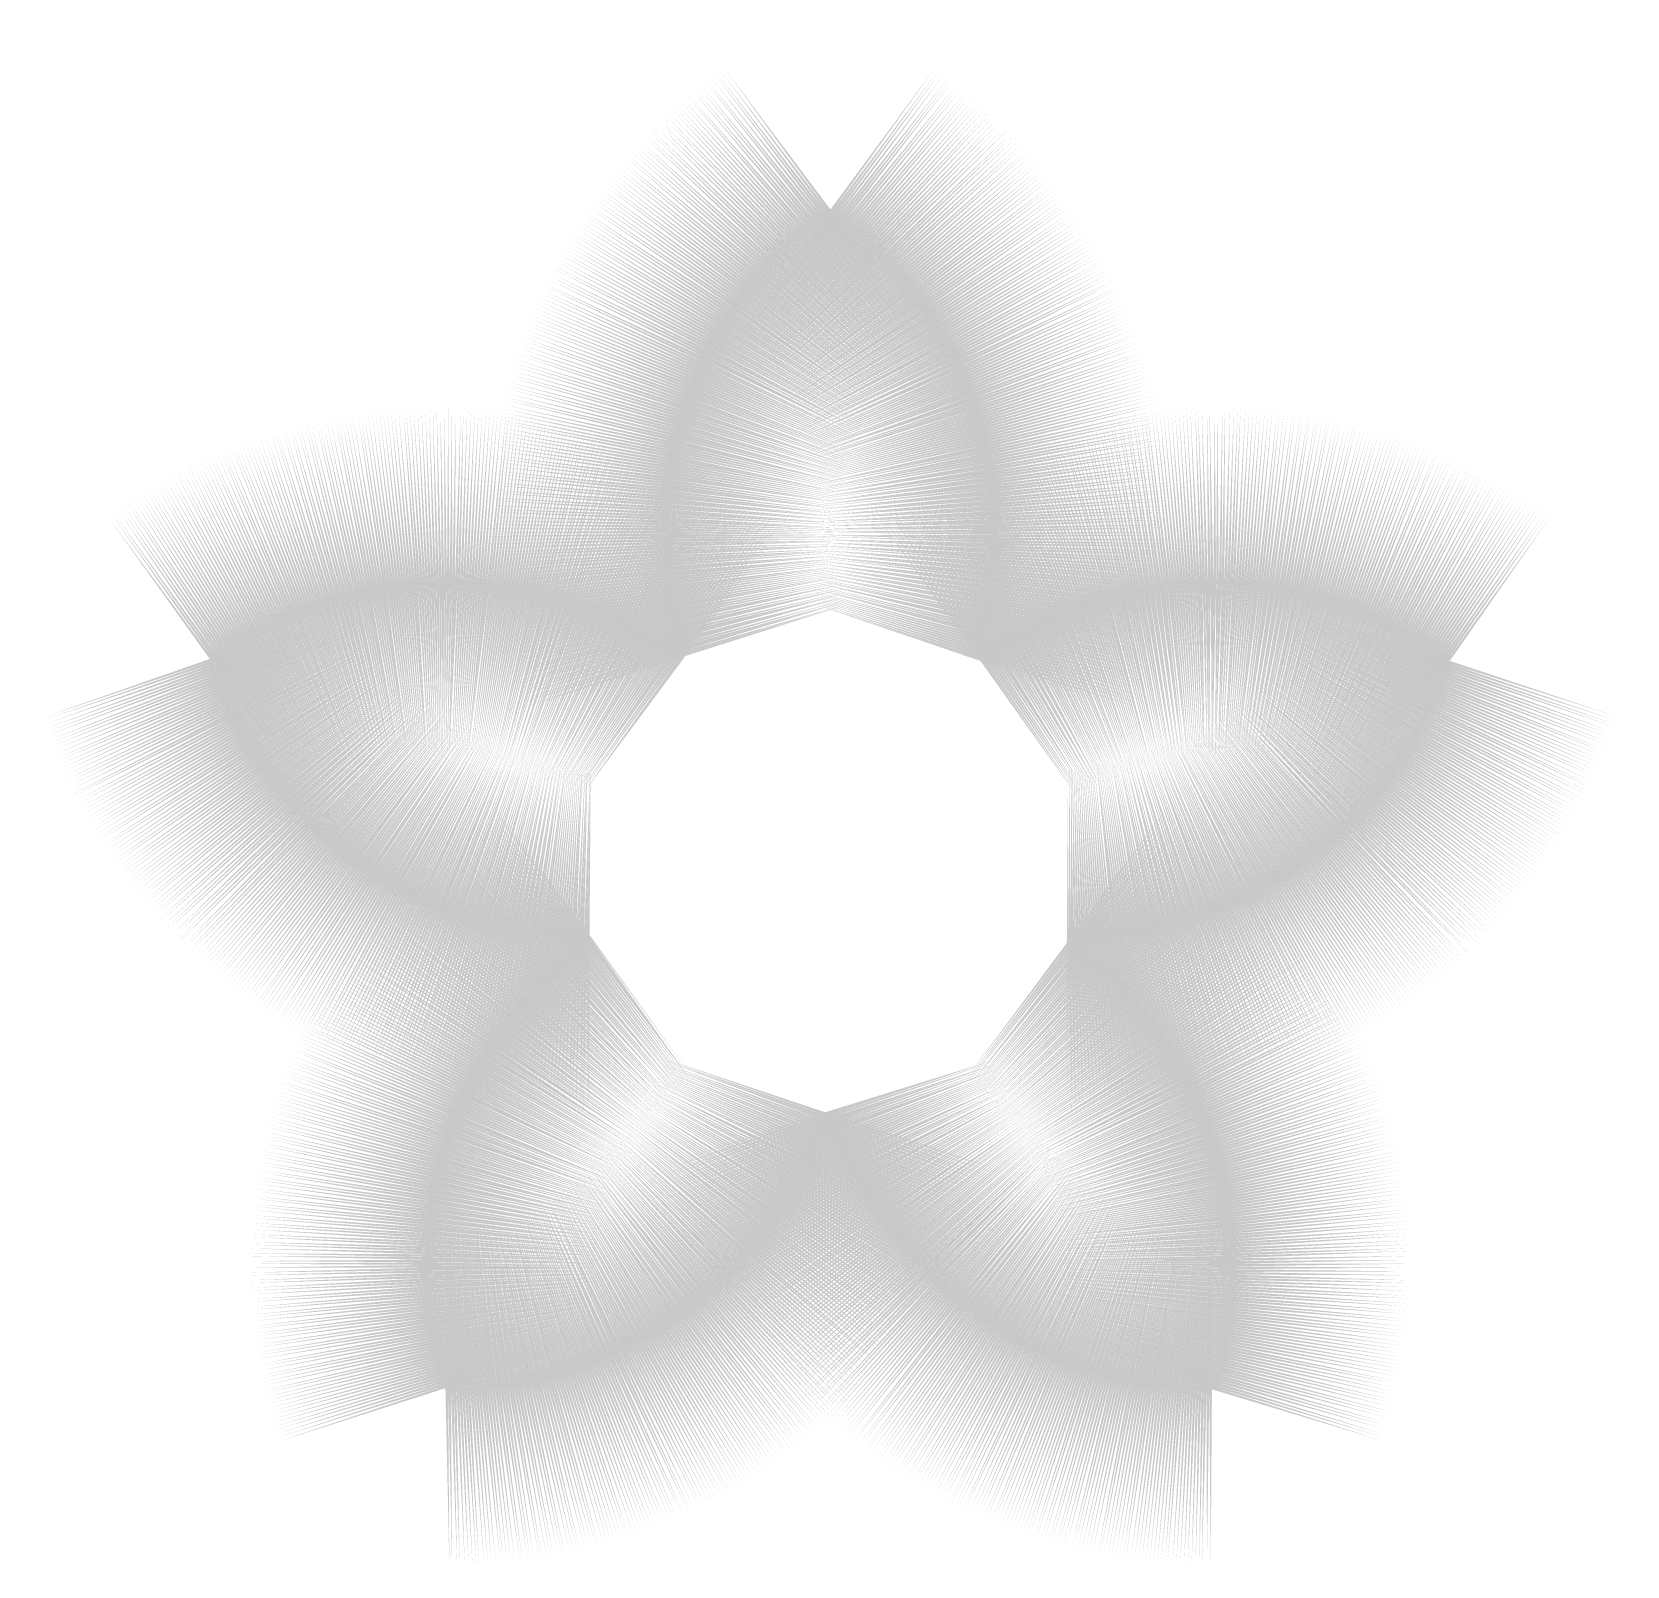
# Model space of a CAD drawing. Header units: centimetres. Extents: x -4.53 to 4.53, y -4 to 4.71.
import ezdxf

# ---------------------------------------------------------------- set-up
doc = ezdxf.new("R2010")
doc.units = ezdxf.units.CM
doc.layers.add('flower', color=1, linetype='CONTINUOUS', lineweight=158)

msp = doc.modelspace()

# ---------------------------------------------------------------- linework, layer by layer
at = {"layer": 'flower'}
msp.add_lwpolyline([(0, -1.4164, 2, 0, 0), (-0.0046, -1.4304, 2, 0, 0), (-0.0095, -1.4451, 2, 0, 0), (-0.0145, -1.4597, 2, 0, 0), (-0.0197, -1.4743, 2, 0, 0), (-0.0249, -1.4889, 2, 0, 0), (-0.0302, -1.5034, 2, 0, 0), (-0.0357, -1.518, 2, 0, 0), (-0.0412, -1.5324, 2, 0, 0), (-0.0468, -1.5469, 2, 0, 0), (-0.0525, -1.5612, 2, 0, 0), (-0.0583, -1.5756, 2, 0, 0), (-0.0642, -1.5899, 2, 0, 0), (-0.0702, -1.6042, 2, 0, 0), (-0.0763, -1.6184, 2, 0, 0), (-0.0825, -1.6326, 2, 0, 0), (-0.0888, -1.6468, 2, 0, 0), (-0.0952, -1.6609, 2, 0, 0), (-0.1017, -1.6749, 2, 0, 0), (-0.1083, -1.689, 2, 0, 0), (-0.115, -1.7029, 2, 0, 0), (-0.1217, -1.7169, 2, 0, 0), (-0.1286, -1.7307, 2, 0, 0), (-0.1356, -1.7446, 2, 0, 0), (-0.1426, -1.7584, 2, 0, 0), (-0.1497, -1.7721, 2, 0, 0), (-0.157, -1.7858, 2, 0, 0), (-0.1643, -1.7995, 2, 0, 0), (-0.1717, -1.813, 2, 0, 0), (-0.1792, -1.8266, 2, 0, 0), (-0.1868, -1.8401, 2, 0, 0), (-0.1945, -1.8535, 2, 0, 0), (-0.2023, -1.8669, 2, 0, 0), (-0.2102, -1.8802, 2, 0, 0), (-0.2182, -1.8935, 2, 0, 0), (-0.2262, -1.9068, 2, 0, 0), (-0.2344, -1.9199, 2, 0, 0), (-0.2426, -1.933, 2, 0, 0), (-0.2509, -1.9461, 2, 0, 0), (-0.2593, -1.9591, 2, 0, 0), (-0.2678, -1.9721, 2, 0, 0), (-0.2764, -1.985, 2, 0, 0), (-0.2851, -1.9978, 2, 0, 0), (-0.2938, -2.0106, 2, 0, 0), (-0.3027, -2.0233, 2, 0, 0), (-0.3116, -2.0359, 2, 0, 0), (-0.3206, -2.0485, 2, 0, 0), (-0.3297, -2.0611, 2, 0, 0), (-0.3389, -2.0735, 2, 0, 0), (-0.3482, -2.0859, 2, 0, 0), (-0.3575, -2.0983, 2, 0, 0), (-0.367, -2.1106, 2, 0, 0), (-0.3765, -2.1228, 2, 0, 0), (-0.3861, -2.1349, 2, 0, 0), (-0.3958, -2.147, 2, 0, 0), (-0.4055, -2.159, 2, 0, 0), (-0.4154, -2.171, 2, 0, 0), (-0.4253, -2.1829, 2, 0, 0), (-0.4353, -2.1947, 2, 0, 0), (-0.4454, -2.2065, 2, 0, 0), (-0.4556, -2.2181, 2, 0, 0), (-0.4658, -2.2298, 2, 0, 0), (-0.4761, -2.2413, 2, 0, 0), (-0.4865, -2.2528, 2, 0, 0), (-0.497, -2.2642, 2, 0, 0), (-0.5075, -2.2755, 2, 0, 0), (-0.5182, -2.2868, 2, 0, 0), (-0.5289, -2.298, 2, 0, 0), (-0.5397, -2.3091, 2, 0, 0), (-0.5505, -2.3201, 2, 0, 0), (-0.5614, -2.3311, 2, 0, 0), (-0.5725, -2.342, 2, 0, 0), (-0.5835, -2.3528, 2, 0, 0), (-0.5947, -2.3636, 2, 0, 0), (-0.6059, -2.3743, 2, 0, 0), (-0.6172, -2.3848, 2, 0, 0), (-0.6286, -2.3954, 2, 0, 0), (-0.64, -2.4058, 2, 0, 0), (-0.6515, -2.4162, 2, 0, 0), (-0.6631, -2.4265, 2, 0, 0), (-0.6747, -2.4367, 2, 0, 0), (-0.6864, -2.4468, 2, 0, 0), (-0.6982, -2.4569, 2, 0, 0), (-0.7101, -2.4668, 2, 0, 0), (-0.722, -2.4767, 2, 0, 0), (-0.734, -2.4865, 2, 0, 0), (-0.746, -2.4963, 2, 0, 0), (-0.7581, -2.5059, 2, 0, 0), (-0.7703, -2.5155, 2, 0, 0), (-0.7826, -2.5249, 2, 0, 0), (-0.7949, -2.5343, 2, 0, 0), (-0.8073, -2.5437, 2, 0, 0), (-0.8197, -2.5529, 2, 0, 0), (-0.8322, -2.562, 2, 0, 0), (-0.8447, -2.5711, 2, 0, 0), (-0.8574, -2.5801, 2, 0, 0), (-0.87, -2.589, 2, 0, 0), (-0.8828, -2.5978, 2, 0, 0), (-0.8956, -2.6065, 2, 0, 0), (-0.9084, -2.6151, 2, 0, 0), (-0.9214, -2.6237, 2, 0, 0), (-0.9343, -2.6321, 2, 0, 0), (-0.9474, -2.6405, 2, 0, 0), (-0.9604, -2.6488, 2, 0, 0), (-0.9736, -2.657, 2, 0, 0), (-0.9868, -2.6651, 2, 0, 0), (-1, -2.6731, 2, 0, 0), (-1.0133, -2.681, 2, 0, 0), (-1.0267, -2.6889, 2, 0, 0), (-1.0401, -2.6966, 2, 0, 0), (-1.0536, -2.7043, 2, 0, 0), (-1.0671, -2.7118, 2, 0, 0), (-1.0806, -2.7193, 2, 0, 0), (-1.0943, -2.7267, 2, 0, 0), (-1.1079, -2.734, 2, 0, 0), (-1.1216, -2.7412, 2, 0, 0), (-1.1354, -2.7483, 2, 0, 0), (-1.1492, -2.7553, 2, 0, 0), (-1.1631, -2.7622, 2, 0, 0), (-1.177, -2.769, 2, 0, 0), (-1.1909, -2.7758, 2, 0, 0), (-1.2049, -2.7824, 2, 0, 0), (-1.219, -2.7889, 2, 0, 0), (-1.233, -2.7954, 2, 0, 0), (-1.2472, -2.8017, 2, 0, 0), (-1.2613, -2.808, 2, 0, 0), (-1.2755, -2.8141, 2, 0, 0), (-1.2898, -2.8202, 2, 0, 0), (-1.3041, -2.8262, 2, 0, 0), (-1.3184, -2.832, 2, 0, 0), (-1.3328, -2.8378, 2, 0, 0), (-1.3472, -2.8435, 2, 0, 0), (-1.3617, -2.8491, 2, 0, 0), (-1.3761, -2.8545, 2, 0, 0), (-1.3907, -2.8599, 2, 0, 0), (-1.4052, -2.8652, 2, 0, 0), (-1.4198, -2.8704, 2, 0, 0), (-1.4344, -2.8755, 2, 0, 0), (-1.4491, -2.8805, 2, 0, 0), (-1.4638, -2.8853, 2, 0, 0), (-1.4785, -2.8901, 2, 0, 0), (-1.4933, -2.8948, 2, 0, 0), (-1.5081, -2.8994, 2, 0, 0), (-1.5229, -2.9039, 2, 0, 0), (-1.5378, -2.9083, 2, 0, 0), (-1.5526, -2.9126, 2, 0, 0), (-1.5675, -2.9168, 2, 0, 0), (-1.5825, -2.9208, 2, 0, 0), (-1.5975, -2.9248, 2, 0, 0), (-1.6124, -2.9287, 2, 0, 0), (-1.6275, -2.9325, 2, 0, 0), (-1.6425, -2.9362, 2, 0, 0), (-1.6576, -2.9397, 2, 0, 0), (-1.6727, -2.9432, 2, 0, 0), (-1.6878, -2.9466, 2, 0, 0), (-1.7029, -2.9499, 2, 0, 0), (-1.7181, -2.953, 2, 0, 0), (-1.7333, -2.9561, 2, 0, 0), (-1.7485, -2.9591, 2, 0, 0), (-1.7637, -2.9619, 2, 0, 0), (-1.7789, -2.9647, 2, 0, 0), (-1.7942, -2.9674, 2, 0, 0), (-1.8095, -2.9699, 2, 0, 0), (-1.8247, -2.9724, 2, 0, 0), (-1.8401, -2.9747, 2, 0, 0), (-1.8554, -2.9769, 2, 0, 0), (-1.8707, -2.9791, 2, 0, 0), (-1.8861, -2.9811, 2, 0, 0), (-1.9014, -2.9831, 2, 0, 0), (-1.9168, -2.9849, 2, 0, 0), (-1.9322, -2.9866, 2, 0, 0), (-1.9476, -2.9882, 2, 0, 0), (-1.963, -2.9897, 2, 0, 0), (-1.9784, -2.9912, 2, 0, 0), (-1.9939, -2.9925, 2, 0, 0), (-2.0093, -2.9937, 2, 0, 0), (-2.0248, -2.9948, 2, 0, 0), (-2.0402, -2.9958, 2, 0, 0), (-2.0557, -2.9966, 2, 0, 0), (-2.0711, -2.9974, 2, 0, 0), (-2.0866, -2.9981, 2, 0, 0), (-2.1021, -2.9987, 2, 0, 0), (-2.1176, -2.9992, 2, 0, 0), (-2.1331, -2.9995, 2, 0, 0), (-2.1485, -2.9998, 2, 0, 0), (-2.164, -2.9999, 2, 0, 0), (-2.1795, -3, 2, 0, 0), (-2.1796, -3, 2, 0, 0), (-2.1824, -2.9913, 2, 0, 0), (-2.187, -2.9769, 2, 0, 0), (-2.1915, -2.9624, 2, 0, 0), (-2.1959, -2.9479, 2, 0, 0), (-2.2002, -2.9333, 2, 0, 0), (-2.2044, -2.9188, 2, 0, 0), (-2.2085, -2.9042, 2, 0, 0), (-2.2125, -2.8896, 2, 0, 0), (-2.2164, -2.8749, 2, 0, 0), (-2.2202, -2.8603, 2, 0, 0), (-2.2239, -2.8456, 2, 0, 0), (-2.2275, -2.8309, 2, 0, 0), (-2.231, -2.8161, 2, 0, 0), (-2.2344, -2.8014, 2, 0, 0), (-2.2377, -2.7866, 2, 0, 0), (-2.241, -2.7718, 2, 0, 0), (-2.2441, -2.7569, 2, 0, 0), (-2.2471, -2.7421, 2, 0, 0), (-2.25, -2.7272, 2, 0, 0), (-2.2529, -2.7123, 2, 0, 0), (-2.2556, -2.6974, 2, 0, 0), (-2.2582, -2.6825, 2, 0, 0), (-2.2608, -2.6676, 2, 0, 0), (-2.2632, -2.6526, 2, 0, 0), (-2.2655, -2.6377, 2, 0, 0), (-2.2678, -2.6227, 2, 0, 0), (-2.2699, -2.6077, 2, 0, 0), (-2.272, -2.5926, 2, 0, 0), (-2.2739, -2.5776, 2, 0, 0), (-2.2757, -2.5626, 2, 0, 0), (-2.2775, -2.5475, 2, 0, 0), (-2.2791, -2.5325, 2, 0, 0), (-2.2807, -2.5174, 2, 0, 0), (-2.2821, -2.5023, 2, 0, 0), (-2.2834, -2.4872, 2, 0, 0), (-2.2847, -2.4721, 2, 0, 0), (-2.2858, -2.457, 2, 0, 0), (-2.2869, -2.4419, 2, 0, 0), (-2.2878, -2.4268, 2, 0, 0), (-2.2887, -2.4116, 2, 0, 0), (-2.2894, -2.3965, 2, 0, 0), (-2.29, -2.3814, 2, 0, 0), (-2.2906, -2.3662, 2, 0, 0), (-2.291, -2.3511, 2, 0, 0), (-2.2914, -2.3359, 2, 0, 0), (-2.2916, -2.3208, 2, 0, 0), (-2.2918, -2.3056, 2, 0, 0), (-2.2918, -2.2905, 2, 0, 0), (-2.2917, -2.2753, 2, 0, 0), (-2.2916, -2.2602, 2, 0, 0), (-2.2913, -2.245, 2, 0, 0), (-2.291, -2.2299, 2, 0, 0), (-2.2905, -2.2147, 2, 0, 0), (-2.2899, -2.1996, 2, 0, 0), (-2.2893, -2.1844, 2, 0, 0), (-2.2885, -2.1693, 2, 0, 0), (-2.2877, -2.1542, 2, 0, 0), (-2.2867, -2.139, 2, 0, 0), (-2.2856, -2.1239, 2, 0, 0), (-2.2845, -2.1088, 2, 0, 0), (-2.2832, -2.0937, 2, 0, 0), (-2.2819, -2.0786, 2, 0, 0), (-2.2804, -2.0635, 2, 0, 0), (-2.2788, -2.0485, 2, 0, 0), (-2.2772, -2.0334, 2, 0, 0), (-2.2754, -2.0184, 2, 0, 0), (-2.2736, -2.0033, 2, 0, 0), (-2.2716, -1.9883, 2, 0, 0), (-2.2696, -1.9733, 2, 0, 0), (-2.2674, -1.9583, 2, 0, 0), (-2.2651, -1.9433, 2, 0, 0), (-2.2628, -1.9283, 2, 0, 0), (-2.2603, -1.9134, 2, 0, 0), (-2.2578, -1.8984, 2, 0, 0), (-2.2551, -1.8835, 2, 0, 0), (-2.2524, -1.8686, 2, 0, 0), (-2.2495, -1.8537, 2, 0, 0), (-2.2466, -1.8389, 2, 0, 0), (-2.2436, -1.824, 2, 0, 0), (-2.2404, -1.8092, 2, 0, 0), (-2.2372, -1.7944, 2, 0, 0), (-2.2338, -1.7796, 2, 0, 0), (-2.2304, -1.7649, 2, 0, 0), (-2.2269, -1.7501, 2, 0, 0), (-2.2232, -1.7354, 2, 0, 0), (-2.2195, -1.7207, 2, 0, 0), (-2.2157, -1.7061, 2, 0, 0), (-2.2118, -1.6914, 2, 0, 0), (-2.2077, -1.6768, 2, 0, 0), (-2.2036, -1.6622, 2, 0, 0), (-2.1994, -1.6477, 2, 0, 0), (-2.1951, -1.6331, 2, 0, 0), (-2.1907, -1.6187, 2, 0, 0), (-2.1862, -1.6042, 2, 0, 0), (-2.1816, -1.5897, 2, 0, 0), (-2.1769, -1.5753, 2, 0, 0), (-2.1721, -1.561, 2, 0, 0), (-2.1673, -1.5466, 2, 0, 0), (-2.1623, -1.5323, 2, 0, 0), (-2.1572, -1.518, 2, 0, 0), (-2.1521, -1.5038, 2, 0, 0), (-2.1468, -1.4896, 2, 0, 0), (-2.1414, -1.4754, 2, 0, 0), (-2.136, -1.4612, 2, 0, 0), (-2.1305, -1.4471, 2, 0, 0), (-2.1248, -1.4331, 2, 0, 0), (-2.1191, -1.419, 2, 0, 0), (-2.1133, -1.405, 2, 0, 0), (-2.1074, -1.3911, 2, 0, 0), (-2.1014, -1.3772, 2, 0, 0), (-2.0953, -1.3633, 2, 0, 0), (-2.0891, -1.3495, 2, 0, 0), (-2.0828, -1.3357, 2, 0, 0), (-2.0765, -1.3219, 2, 0, 0), (-2.07, -1.3082, 2, 0, 0), (-2.0635, -1.2946, 2, 0, 0), (-2.0568, -1.2809, 2, 0, 0), (-2.0501, -1.2674, 2, 0, 0), (-2.0433, -1.2538, 2, 0, 0), (-2.0364, -1.2403, 2, 0, 0), (-2.0294, -1.2269, 2, 0, 0), (-2.0223, -1.2135, 2, 0, 0), (-2.0151, -1.2002, 2, 0, 0), (-2.0078, -1.1869, 2, 0, 0), (-2.0005, -1.1736, 2, 0, 0), (-1.9931, -1.1604, 2, 0, 0), (-1.9855, -1.1472, 2, 0, 0), (-1.9779, -1.1341, 2, 0, 0), (-1.9702, -1.1211, 2, 0, 0), (-1.9624, -1.1081, 2, 0, 0), (-1.9546, -1.0951, 2, 0, 0), (-1.9466, -1.0822, 2, 0, 0), (-1.9386, -1.0694, 2, 0, 0), (-1.9305, -1.0566, 2, 0, 0), (-1.9222, -1.0439, 2, 0, 0), (-1.914, -1.0312, 2, 0, 0), (-1.9056, -1.0186, 2, 0, 0), (-1.8971, -1.006, 2, 0, 0), (-1.8886, -0.9935, 2, 0, 0), (-1.8799, -0.981, 2, 0, 0), (-1.8712, -0.9686, 2, 0, 0), (-1.8624, -0.9563, 2, 0, 0), (-1.8536, -0.944, 2, 0, 0), (-1.8446, -0.9318, 2, 0, 0), (-1.8356, -0.9196, 2, 0, 0), (-1.8265, -0.9075, 2, 0, 0), (-1.8173, -0.8954, 2, 0, 0), (-1.808, -0.8835, 2, 0, 0), (-1.7987, -0.8715, 2, 0, 0), (-1.7892, -0.8597, 2, 0, 0), (-1.7797, -0.8479, 2, 0, 0), (-1.7701, -0.8361, 2, 0, 0), (-1.7605, -0.8245, 2, 0, 0), (-1.7507, -0.8129, 2, 0, 0), (-1.7409, -0.8013, 2, 0, 0), (-1.731, -0.7898, 2, 0, 0), (-1.7211, -0.7784, 2, 0, 0), (-1.711, -0.7671, 2, 0, 0), (-1.7009, -0.7558, 2, 0, 0), (-1.6907, -0.7446, 2, 0, 0), (-1.6804, -0.7334, 2, 0, 0), (-1.6701, -0.7224, 2, 0, 0), (-1.6597, -0.7114, 2, 0, 0), (-1.6492, -0.7004, 2, 0, 0), (-1.6386, -0.6896, 2, 0, 0), (-1.628, -0.6788, 2, 0, 0), (-1.6173, -0.668, 2, 0, 0), (-1.6065, -0.6574, 2, 0, 0), (-1.5957, -0.6468, 2, 0, 0), (-1.5848, -0.6363, 2, 0, 0), (-1.5738, -0.6258, 2, 0, 0), (-1.5628, -0.6155, 2, 0, 0), (-1.5516, -0.6052, 2, 0, 0), (-1.5405, -0.5949, 2, 0, 0), (-1.5292, -0.5848, 2, 0, 0), (-1.5179, -0.5747, 2, 0, 0), (-1.5065, -0.5647, 2, 0, 0), (-1.495, -0.5548, 2, 0, 0), (-1.4835, -0.5449, 2, 0, 0), (-1.4719, -0.5352, 2, 0, 0), (-1.4603, -0.5255, 2, 0, 0), (-1.4486, -0.5159, 2, 0, 0), (-1.4368, -0.5063, 2, 0, 0), (-1.425, -0.4969, 2, 0, 0), (-1.4131, -0.4875, 2, 0, 0), (-1.4011, -0.4782, 2, 0, 0), (-1.3891, -0.469, 2, 0, 0), (-1.377, -0.4598, 2, 0, 0), (-1.3649, -0.4507, 2, 0, 0), (-1.3527, -0.4418, 2, 0, 0), (-1.3471, -0.4377, 2, 0, 0), (-1.3618, -0.4376, 2, 0, 0), (-1.3773, -0.4375, 2, 0, 0), (-1.3928, -0.4372, 2, 0, 0), (-1.4082, -0.4369, 2, 0, 0), (-1.4237, -0.4364, 2, 0, 0), (-1.4392, -0.4358, 2, 0, 0), (-1.4547, -0.4352, 2, 0, 0), (-1.4701, -0.4344, 2, 0, 0), (-1.4856, -0.4335, 2, 0, 0), (-1.5011, -0.4325, 2, 0, 0), (-1.5165, -0.4314, 2, 0, 0), (-1.5319, -0.4302, 2, 0, 0), (-1.5474, -0.4289, 2, 0, 0), (-1.5628, -0.4275, 2, 0, 0), (-1.5782, -0.426, 2, 0, 0), (-1.5936, -0.4244, 2, 0, 0), (-1.609, -0.4227, 2, 0, 0), (-1.6244, -0.4209, 2, 0, 0), (-1.6398, -0.4189, 2, 0, 0), (-1.6551, -0.4169, 2, 0, 0), (-1.6705, -0.4148, 2, 0, 0), (-1.6858, -0.4125, 2, 0, 0), (-1.7011, -0.4102, 2, 0, 0), (-1.7164, -0.4077, 2, 0, 0), (-1.7317, -0.4052, 2, 0, 0), (-1.7469, -0.4025, 2, 0, 0), (-1.7622, -0.3998, 2, 0, 0), (-1.7774, -0.3969, 2, 0, 0), (-1.7926, -0.394, 2, 0, 0), (-1.8078, -0.3909, 2, 0, 0), (-1.8229, -0.3878, 2, 0, 0), (-1.8381, -0.3845, 2, 0, 0), (-1.8532, -0.3811, 2, 0, 0), (-1.8683, -0.3776, 2, 0, 0), (-1.8833, -0.3741, 2, 0, 0), (-1.8984, -0.3704, 2, 0, 0), (-1.9134, -0.3666, 2, 0, 0), (-1.9284, -0.3627, 2, 0, 0), (-1.9434, -0.3588, 2, 0, 0), (-1.9583, -0.3547, 2, 0, 0), (-1.9732, -0.3505, 2, 0, 0), (-1.9881, -0.3462, 2, 0, 0), (-2.003, -0.3418, 2, 0, 0), (-2.0178, -0.3374, 2, 0, 0), (-2.0326, -0.3328, 2, 0, 0), (-2.0473, -0.3281, 2, 0, 0), (-2.0621, -0.3233, 2, 0, 0), (-2.0768, -0.3184, 2, 0, 0), (-2.0914, -0.3134, 2, 0, 0), (-2.1061, -0.3084, 2, 0, 0), (-2.1207, -0.3032, 2, 0, 0), (-2.1352, -0.2979, 2, 0, 0), (-2.1497, -0.2925, 2, 0, 0), (-2.1642, -0.2871, 2, 0, 0), (-2.1787, -0.2815, 2, 0, 0), (-2.1931, -0.2758, 2, 0, 0), (-2.2075, -0.2701, 2, 0, 0), (-2.2218, -0.2642, 2, 0, 0), (-2.2361, -0.2582, 2, 0, 0), (-2.2503, -0.2522, 2, 0, 0), (-2.2646, -0.246, 2, 0, 0), (-2.2787, -0.2398, 2, 0, 0), (-2.2929, -0.2334, 2, 0, 0), (-2.3069, -0.227, 2, 0, 0), (-2.321, -0.2205, 2, 0, 0), (-2.335, -0.2138, 2, 0, 0), (-2.3489, -0.2071, 2, 0, 0), (-2.3628, -0.2003, 2, 0, 0), (-2.3767, -0.1934, 2, 0, 0), (-2.3905, -0.1864, 2, 0, 0), (-2.4043, -0.1793, 2, 0, 0), (-2.418, -0.1721, 2, 0, 0), (-2.4317, -0.1648, 2, 0, 0), (-2.4453, -0.1574, 2, 0, 0), (-2.4589, -0.15, 2, 0, 0), (-2.4724, -0.1424, 2, 0, 0), (-2.4858, -0.1348, 2, 0, 0), (-2.4992, -0.127, 2, 0, 0), (-2.5126, -0.1192, 2, 0, 0), (-2.5259, -0.1113, 2, 0, 0), (-2.5392, -0.1033, 2, 0, 0), (-2.5524, -0.0952, 2, 0, 0), (-2.5655, -0.087, 2, 0, 0), (-2.5786, -0.0787, 2, 0, 0), (-2.5916, -0.0703, 2, 0, 0), (-2.6046, -0.0619, 2, 0, 0), (-2.6175, -0.0533, 2, 0, 0), (-2.6304, -0.0447, 2, 0, 0), (-2.6432, -0.036, 2, 0, 0), (-2.6559, -0.0272, 2, 0, 0), (-2.6686, -0.0183, 2, 0, 0), (-2.6812, -0.0093, 2, 0, 0), (-2.6938, -0.0003, 2, 0, 0), (-2.7063, 0.0089, 2, 0, 0), (-2.7187, 0.0181, 2, 0, 0), (-2.7311, 0.0274, 2, 0, 0), (-2.7434, 0.0368, 2, 0, 0), (-2.7557, 0.0463, 2, 0, 0), (-2.7679, 0.0559, 2, 0, 0), (-2.78, 0.0655, 2, 0, 0), (-2.792, 0.0752, 2, 0, 0), (-2.804, 0.085, 2, 0, 0), (-2.816, 0.0949, 2, 0, 0), (-2.8278, 0.1049, 2, 0, 0), (-2.8396, 0.1149, 2, 0, 0), (-2.8513, 0.125, 2, 0, 0), (-2.863, 0.1353, 2, 0, 0), (-2.8745, 0.1455, 2, 0, 0), (-2.8861, 0.1559, 2, 0, 0), (-2.8975, 0.1663, 2, 0, 0), (-2.9089, 0.1768, 2, 0, 0), (-2.9202, 0.1874, 2, 0, 0), (-2.9314, 0.1981, 2, 0, 0), (-2.9425, 0.2089, 2, 0, 0), (-2.9536, 0.2197, 2, 0, 0), (-2.9646, 0.2306, 2, 0, 0), (-2.9756, 0.2415, 2, 0, 0), (-2.9864, 0.2526, 2, 0, 0), (-2.9972, 0.2637, 2, 0, 0), (-3.0079, 0.2749, 2, 0, 0), (-3.0186, 0.2861, 2, 0, 0), (-3.0291, 0.2975, 2, 0, 0), (-3.0396, 0.3089, 2, 0, 0), (-3.05, 0.3203, 2, 0, 0), (-3.0603, 0.3319, 2, 0, 0), (-3.0706, 0.3435, 2, 0, 0), (-3.0807, 0.3552, 2, 0, 0), (-3.0908, 0.3669, 2, 0, 0), (-3.1008, 0.3787, 2, 0, 0), (-3.1108, 0.3906, 2, 0, 0), (-3.1206, 0.4026, 2, 0, 0), (-3.1304, 0.4146, 2, 0, 0), (-3.1401, 0.4267, 2, 0, 0), (-3.1497, 0.4388, 2, 0, 0), (-3.1592, 0.451, 2, 0, 0), (-3.1686, 0.4633, 2, 0, 0), (-3.178, 0.4757, 2, 0, 0), (-3.1873, 0.4881, 2, 0, 0), (-3.1965, 0.5005, 2, 0, 0), (-3.2056, 0.5131, 2, 0, 0), (-3.2146, 0.5257, 2, 0, 0), (-3.2235, 0.5383, 2, 0, 0), (-3.2324, 0.551, 2, 0, 0), (-3.2411, 0.5638, 2, 0, 0), (-3.2498, 0.5766, 2, 0, 0), (-3.2584, 0.5895, 2, 0, 0), (-3.2669, 0.6024, 2, 0, 0), (-3.2753, 0.6154, 2, 0, 0), (-3.2836, 0.6285, 2, 0, 0), (-3.2919, 0.6416, 2, 0, 0), (-3.3, 0.6548, 2, 0, 0), (-3.3081, 0.668, 2, 0, 0), (-3.3161, 0.6813, 2, 0, 0), (-3.3239, 0.6946, 2, 0, 0), (-3.3317, 0.708, 2, 0, 0), (-3.3394, 0.7214, 2, 0, 0), (-3.347, 0.7349, 2, 0, 0), (-3.3546, 0.7485, 2, 0, 0), (-3.362, 0.7621, 2, 0, 0), (-3.3693, 0.7757, 2, 0, 0), (-3.3766, 0.7894, 2, 0, 0), (-3.3837, 0.8031, 2, 0, 0), (-3.3908, 0.8169, 2, 0, 0), (-3.3977, 0.8308, 2, 0, 0), (-3.4046, 0.8446, 2, 0, 0), (-3.4114, 0.8586, 2, 0, 0), (-3.418, 0.8725, 2, 0, 0), (-3.4246, 0.8866, 2, 0, 0), (-3.4311, 0.9006, 2, 0, 0), (-3.4375, 0.9147, 2, 0, 0), (-3.4438, 0.9289, 2, 0, 0), (-3.45, 0.9431, 2, 0, 0), (-3.4561, 0.9573, 2, 0, 0), (-3.4621, 0.9716, 2, 0, 0), (-3.4681, 0.9859, 2, 0, 0), (-3.4739, 1.0002, 2, 0, 0), (-3.4796, 1.0146, 2, 0, 0), (-3.4852, 1.0291, 2, 0, 0), (-3.4907, 1.0435, 2, 0, 0), (-3.4962, 1.058, 2, 0, 0), (-3.5015, 1.0726, 2, 0, 0), (-3.5067, 1.0871, 2, 0, 0), (-3.5119, 1.1018, 2, 0, 0), (-3.5169, 1.1164, 2, 0, 0), (-3.5218, 1.1311, 2, 0, 0), (-3.5267, 1.1458, 2, 0, 0), (-3.5267, 1.1459, 2, 0, 0), (-3.5193, 1.1513, 2, 0, 0), (-3.507, 1.1601, 2, 0, 0), (-3.4946, 1.1688, 2, 0, 0), (-3.4822, 1.1775, 2, 0, 0), (-3.4697, 1.186, 2, 0, 0), (-3.4571, 1.1945, 2, 0, 0), (-3.4445, 1.2029, 2, 0, 0), (-3.4318, 1.2112, 2, 0, 0), (-3.4191, 1.2195, 2, 0, 0), (-3.4064, 1.2276, 2, 0, 0), (-3.3935, 1.2357, 2, 0, 0), (-3.3806, 1.2437, 2, 0, 0), (-3.3677, 1.2516, 2, 0, 0), (-3.3547, 1.2594, 2, 0, 0), (-3.3417, 1.2671, 2, 0, 0), (-3.3286, 1.2748, 2, 0, 0), (-3.3155, 1.2823, 2, 0, 0), (-3.3023, 1.2898, 2, 0, 0), (-3.2891, 1.2972, 2, 0, 0), (-3.2758, 1.3045, 2, 0, 0), (-3.2624, 1.3117, 2, 0, 0), (-3.2491, 1.3188, 2, 0, 0), (-3.2356, 1.3258, 2, 0, 0), (-3.2222, 1.3327, 2, 0, 0), (-3.2086, 1.3396, 2, 0, 0), (-3.1951, 1.3463, 2, 0, 0), (-3.1815, 1.353, 2, 0, 0), (-3.1678, 1.3596, 2, 0, 0), (-3.1541, 1.3661, 2, 0, 0), (-3.1404, 1.3725, 2, 0, 0), (-3.1266, 1.3788, 2, 0, 0), (-3.1128, 1.385, 2, 0, 0), (-3.0989, 1.3911, 2, 0, 0), (-3.085, 1.3972, 2, 0, 0), (-3.0711, 1.4031, 2, 0, 0), (-3.0571, 1.4089, 2, 0, 0), (-3.0431, 1.4147, 2, 0, 0), (-3.0291, 1.4204, 2, 0, 0), (-3.015, 1.4259, 2, 0, 0), (-3.0008, 1.4314, 2, 0, 0), (-2.9867, 1.4368, 2, 0, 0), (-2.9725, 1.4421, 2, 0, 0), (-2.9582, 1.4473, 2, 0, 0), (-2.944, 1.4524, 2, 0, 0), (-2.9297, 1.4574, 2, 0, 0), (-2.9153, 1.4623, 2, 0, 0), (-2.901, 1.4671, 2, 0, 0), (-2.8866, 1.4718, 2, 0, 0), (-2.8721, 1.4765, 2, 0, 0), (-2.8577, 1.481, 2, 0, 0), (-2.8432, 1.4854, 2, 0, 0), (-2.8287, 1.4898, 2, 0, 0), (-2.8141, 1.494, 2, 0, 0), (-2.7995, 1.4982, 2, 0, 0), (-2.7849, 1.5022, 2, 0, 0), (-2.7703, 1.5062, 2, 0, 0), (-2.7557, 1.51, 2, 0, 0), (-2.741, 1.5138, 2, 0, 0), (-2.7263, 1.5174, 2, 0, 0), (-2.7115, 1.521, 2, 0, 0), (-2.6968, 1.5245, 2, 0, 0), (-2.682, 1.5278, 2, 0, 0), (-2.6672, 1.5311, 2, 0, 0), (-2.6524, 1.5343, 2, 0, 0), (-2.6376, 1.5374, 2, 0, 0), (-2.6227, 1.5404, 2, 0, 0), (-2.6078, 1.5432, 2, 0, 0), (-2.5929, 1.546, 2, 0, 0), (-2.578, 1.5487, 2, 0, 0), (-2.5631, 1.5513, 2, 0, 0), (-2.5482, 1.5538, 2, 0, 0), (-2.5332, 1.5562, 2, 0, 0), (-2.5182, 1.5584, 2, 0, 0), (-2.5032, 1.5606, 2, 0, 0), (-2.4882, 1.5627, 2, 0, 0), (-2.4732, 1.5647, 2, 0, 0), (-2.4582, 1.5666, 2, 0, 0), (-2.4431, 1.5684, 2, 0, 0), (-2.428, 1.5701, 2, 0, 0), (-2.413, 1.5717, 2, 0, 0), (-2.3979, 1.5732, 2, 0, 0), (-2.3828, 1.5746, 2, 0, 0), (-2.3677, 1.5759, 2, 0, 0), (-2.3526, 1.5771, 2, 0, 0), (-2.3375, 1.5781, 2, 0, 0), (-2.3224, 1.5791, 2, 0, 0), (-2.3072, 1.58, 2, 0, 0), (-2.2921, 1.5808, 2, 0, 0), (-2.277, 1.5815, 2, 0, 0), (-2.2618, 1.5821, 2, 0, 0), (-2.2467, 1.5826, 2, 0, 0), (-2.2315, 1.583, 2, 0, 0), (-2.2164, 1.5833, 2, 0, 0), (-2.2012, 1.5835, 2, 0, 0), (-2.1861, 1.5836, 2, 0, 0), (-2.1709, 1.5836, 2, 0, 0), (-2.1558, 1.5835, 2, 0, 0), (-2.1406, 1.5833, 2, 0, 0), (-2.1255, 1.583, 2, 0, 0), (-2.1103, 1.5825, 2, 0, 0), (-2.0952, 1.582, 2, 0, 0), (-2.0801, 1.5814, 2, 0, 0), (-2.0649, 1.5807, 2, 0, 0), (-2.0498, 1.5799, 2, 0, 0), (-2.0347, 1.579, 2, 0, 0), (-2.0195, 1.578, 2, 0, 0), (-2.0044, 1.5769, 2, 0, 0), (-1.9893, 1.5757, 2, 0, 0), (-1.9742, 1.5744, 2, 0, 0), (-1.9591, 1.573, 2, 0, 0), (-1.9441, 1.5715, 2, 0, 0), (-1.929, 1.5698, 2, 0, 0), (-1.9139, 1.5681, 2, 0, 0), (-1.8989, 1.5663, 2, 0, 0), (-1.8839, 1.5644, 2, 0, 0), (-1.8688, 1.5624, 2, 0, 0), (-1.8538, 1.5603, 2, 0, 0), (-1.8388, 1.5581, 2, 0, 0), (-1.8239, 1.5558, 2, 0, 0), (-1.8089, 1.5534, 2, 0, 0), (-1.794, 1.5509, 2, 0, 0), (-1.779, 1.5483, 2, 0, 0), (-1.7641, 1.5456, 2, 0, 0), (-1.7492, 1.5428, 2, 0, 0), (-1.7344, 1.5399, 2, 0, 0), (-1.7195, 1.5369, 2, 0, 0), (-1.7047, 1.5338, 2, 0, 0), (-1.6898, 1.5306, 2, 0, 0), (-1.6751, 1.5274, 2, 0, 0), (-1.6603, 1.524, 2, 0, 0), (-1.6455, 1.5205, 2, 0, 0), (-1.6308, 1.5169, 2, 0, 0), (-1.6161, 1.5132, 2, 0, 0), (-1.6014, 1.5095, 2, 0, 0), (-1.5868, 1.5056, 2, 0, 0), (-1.5722, 1.5016, 2, 0, 0), (-1.5576, 1.4976, 2, 0, 0), (-1.543, 1.4934, 2, 0, 0), (-1.5285, 1.4891, 2, 0, 0), (-1.5139, 1.4848, 2, 0, 0), (-1.4995, 1.4803, 2, 0, 0), (-1.485, 1.4758, 2, 0, 0), (-1.4706, 1.4711, 2, 0, 0), (-1.4562, 1.4664, 2, 0, 0), (-1.4418, 1.4616, 2, 0, 0), (-1.4275, 1.4567, 2, 0, 0), (-1.4132, 1.4516, 2, 0, 0), (-1.3989, 1.4465, 2, 0, 0), (-1.3847, 1.4413, 2, 0, 0), (-1.3705, 1.436, 2, 0, 0), (-1.3563, 1.4306, 2, 0, 0), (-1.3422, 1.4251, 2, 0, 0), (-1.3281, 1.4195, 2, 0, 0), (-1.3141, 1.4139, 2, 0, 0), (-1.3001, 1.4081, 2, 0, 0), (-1.2861, 1.4022, 2, 0, 0), (-1.2722, 1.3963, 2, 0, 0), (-1.2583, 1.3902, 2, 0, 0), (-1.2444, 1.3841, 2, 0, 0), (-1.2306, 1.3779, 2, 0, 0), (-1.2168, 1.3715, 2, 0, 0), (-1.2031, 1.3651, 2, 0, 0), (-1.1894, 1.3586, 2, 0, 0), (-1.1758, 1.352, 2, 0, 0), (-1.1622, 1.3454, 2, 0, 0), (-1.1486, 1.3386, 2, 0, 0), (-1.1351, 1.3317, 2, 0, 0), (-1.1216, 1.3248, 2, 0, 0), (-1.1082, 1.3177, 2, 0, 0), (-1.0949, 1.3106, 2, 0, 0), (-1.0815, 1.3034, 2, 0, 0), (-1.0683, 1.2961, 2, 0, 0), (-1.055, 1.2887, 2, 0, 0), (-1.0418, 1.2812, 2, 0, 0), (-1.0287, 1.2736, 2, 0, 0), (-1.0156, 1.266, 2, 0, 0), (-1.0026, 1.2583, 2, 0, 0), (-0.9896, 1.2504, 2, 0, 0), (-0.9767, 1.2425, 2, 0, 0), (-0.9638, 1.2345, 2, 0, 0), (-0.951, 1.2264, 2, 0, 0), (-0.9383, 1.2183, 2, 0, 0), (-0.9255, 1.21, 2, 0, 0), (-0.9129, 1.2017, 2, 0, 0), (-0.9003, 1.1933, 2, 0, 0), (-0.8877, 1.1848, 2, 0, 0), (-0.8753, 1.1762, 2, 0, 0), (-0.8628, 1.1675, 2, 0, 0), (-0.8505, 1.1588, 2, 0, 0), (-0.8381, 1.15, 2, 0, 0), (-0.8325, 1.1459, 2, 0, 0), (-0.837, 1.1599, 2, 0, 0), (-0.8417, 1.1747, 2, 0, 0), (-0.8462, 1.1895, 2, 0, 0), (-0.8507, 1.2043, 2, 0, 0), (-0.855, 1.2192, 2, 0, 0), (-0.8592, 1.2341, 2, 0, 0), (-0.8634, 1.249, 2, 0, 0), (-0.8674, 1.264, 2, 0, 0), (-0.8714, 1.2789, 2, 0, 0), (-0.8752, 1.2939, 2, 0, 0), (-0.8789, 1.309, 2, 0, 0), (-0.8826, 1.324, 2, 0, 0), (-0.8861, 1.3391, 2, 0, 0), (-0.8895, 1.3542, 2, 0, 0), (-0.8929, 1.3693, 2, 0, 0), (-0.8961, 1.3845, 2, 0, 0), (-0.8992, 1.3996, 2, 0, 0), (-0.9022, 1.4148, 2, 0, 0), (-0.9051, 1.43, 2, 0, 0), (-0.908, 1.4453, 2, 0, 0), (-0.9107, 1.4605, 2, 0, 0), (-0.9133, 1.4758, 2, 0, 0), (-0.9158, 1.4911, 2, 0, 0), (-0.9182, 1.5064, 2, 0, 0), (-0.9205, 1.5217, 2, 0, 0), (-0.9227, 1.537, 2, 0, 0), (-0.9248, 1.5524, 2, 0, 0), (-0.9267, 1.5677, 2, 0, 0), (-0.9286, 1.5831, 2, 0, 0), (-0.9304, 1.5985, 2, 0, 0), (-0.9321, 1.6139, 2, 0, 0), (-0.9337, 1.6293, 2, 0, 0), (-0.9351, 1.6447, 2, 0, 0), (-0.9365, 1.6601, 2, 0, 0), (-0.9377, 1.6756, 2, 0, 0), (-0.9389, 1.691, 2, 0, 0), (-0.94, 1.7065, 2, 0, 0), (-0.9409, 1.7219, 2, 0, 0), (-0.9417, 1.7374, 2, 0, 0), (-0.9425, 1.7529, 2, 0, 0), (-0.9431, 1.7683, 2, 0, 0), (-0.9436, 1.7838, 2, 0, 0), (-0.9441, 1.7993, 2, 0, 0), (-0.9444, 1.8148, 2, 0, 0), (-0.9446, 1.8303, 2, 0, 0), (-0.9447, 1.8457, 2, 0, 0), (-0.9447, 1.8612, 2, 0, 0), (-0.9446, 1.8767, 2, 0, 0), (-0.9444, 1.8922, 2, 0, 0), (-0.9441, 1.9077, 2, 0, 0), (-0.9437, 1.9232, 2, 0, 0), (-0.9432, 1.9386, 2, 0, 0), (-0.9425, 1.9541, 2, 0, 0), (-0.9418, 1.9696, 2, 0, 0), (-0.941, 1.9851, 2, 0, 0), (-0.94, 2.0005, 2, 0, 0), (-0.939, 2.016, 2, 0, 0), (-0.9378, 2.0314, 2, 0, 0), (-0.9366, 2.0469, 2, 0, 0), (-0.9352, 2.0623, 2, 0, 0), (-0.9338, 2.0777, 2, 0, 0), (-0.9322, 2.0931, 2, 0, 0), (-0.9305, 2.1085, 2, 0, 0), (-0.9288, 2.1239, 2, 0, 0), (-0.9269, 2.1393, 2, 0, 0), (-0.9249, 2.1546, 2, 0, 0), (-0.9228, 2.17, 2, 0, 0), (-0.9207, 2.1853, 2, 0, 0), (-0.9184, 2.2006, 2, 0, 0), (-0.916, 2.2159, 2, 0, 0), (-0.9135, 2.2312, 2, 0, 0), (-0.9109, 2.2465, 2, 0, 0), (-0.9082, 2.2617, 2, 0, 0), (-0.9054, 2.277, 2, 0, 0), (-0.9025, 2.2922, 2, 0, 0), (-0.8994, 2.3074, 2, 0, 0), (-0.8963, 2.3225, 2, 0, 0), (-0.8931, 2.3377, 2, 0, 0), (-0.8898, 2.3528, 2, 0, 0), (-0.8864, 2.3679, 2, 0, 0), (-0.8829, 2.383, 2, 0, 0), (-0.8792, 2.398, 2, 0, 0), (-0.8755, 2.4131, 2, 0, 0), (-0.8717, 2.4281, 2, 0, 0), (-0.8677, 2.4431, 2, 0, 0), (-0.8637, 2.458, 2, 0, 0), (-0.8596, 2.4729, 2, 0, 0), (-0.8553, 2.4878, 2, 0, 0), (-0.851, 2.5027, 2, 0, 0), (-0.8466, 2.5175, 2, 0, 0), (-0.842, 2.5324, 2, 0, 0), (-0.8374, 2.5471, 2, 0, 0), (-0.8327, 2.5619, 2, 0, 0), (-0.8278, 2.5766, 2, 0, 0), (-0.8229, 2.5913, 2, 0, 0), (-0.8179, 2.6059, 2, 0, 0), (-0.8128, 2.6205, 2, 0, 0), (-0.8075, 2.6351, 2, 0, 0), (-0.8022, 2.6497, 2, 0, 0), (-0.7968, 2.6642, 2, 0, 0), (-0.7913, 2.6786, 2, 0, 0), (-0.7856, 2.6931, 2, 0, 0), (-0.7799, 2.7075, 2, 0, 0), (-0.7741, 2.7218, 2, 0, 0), (-0.7682, 2.7361, 2, 0, 0), (-0.7622, 2.7504, 2, 0, 0), (-0.7561, 2.7646, 2, 0, 0), (-0.7499, 2.7788, 2, 0, 0), (-0.7436, 2.793, 2, 0, 0), (-0.7372, 2.8071, 2, 0, 0), (-0.7307, 2.8211, 2, 0, 0), (-0.7241, 2.8352, 2, 0, 0), (-0.7174, 2.8491, 2, 0, 0), (-0.7107, 2.8631, 2, 0, 0), (-0.7038, 2.8769, 2, 0, 0), (-0.6968, 2.8908, 2, 0, 0), (-0.6898, 2.9046, 2, 0, 0), (-0.6826, 2.9183, 2, 0, 0), (-0.6754, 2.932, 2, 0, 0), (-0.6681, 2.9456, 2, 0, 0), (-0.6607, 2.9592, 2, 0, 0), (-0.6531, 2.9728, 2, 0, 0), (-0.6455, 2.9863, 2, 0, 0), (-0.6378, 2.9997, 2, 0, 0), (-0.63, 3.0131, 2, 0, 0), (-0.6222, 3.0264, 2, 0, 0), (-0.6142, 3.0397, 2, 0, 0), (-0.6061, 3.0529, 2, 0, 0), (-0.598, 3.0661, 2, 0, 0), (-0.5898, 3.0792, 2, 0, 0), (-0.5814, 3.0923, 2, 0, 0), (-0.573, 3.1053, 2, 0, 0), (-0.5645, 3.1182, 2, 0, 0), (-0.5559, 3.1311, 2, 0, 0), (-0.5473, 3.144, 2, 0, 0), (-0.5385, 3.1567, 2, 0, 0), (-0.5297, 3.1694, 2, 0, 0), (-0.5207, 3.1821, 2, 0, 0), (-0.5117, 3.1947, 2, 0, 0), (-0.5026, 3.2072, 2, 0, 0), (-0.4934, 3.2197, 2, 0, 0), (-0.4842, 3.2321, 2, 0, 0), (-0.4748, 3.2444, 2, 0, 0), (-0.4654, 3.2567, 2, 0, 0), (-0.4559, 3.2689, 2, 0, 0), (-0.4463, 3.2811, 2, 0, 0), (-0.4366, 3.2932, 2, 0, 0), (-0.4268, 3.3052, 2, 0, 0), (-0.417, 3.3171, 2, 0, 0), (-0.407, 3.329, 2, 0, 0), (-0.397, 3.3409, 2, 0, 0), (-0.3869, 3.3526, 2, 0, 0), (-0.3768, 3.3643, 2, 0, 0), (-0.3665, 3.3759, 2, 0, 0), (-0.3562, 3.3874, 2, 0, 0), (-0.3458, 3.3989, 2, 0, 0), (-0.3353, 3.4103, 2, 0, 0), (-0.3248, 3.4217, 2, 0, 0), (-0.3141, 3.4329, 2, 0, 0), (-0.3034, 3.4441, 2, 0, 0), (-0.2926, 3.4552, 2, 0, 0), (-0.2818, 3.4663, 2, 0, 0), (-0.2709, 3.4772, 2, 0, 0), (-0.2599, 3.4881, 2, 0, 0), (-0.2488, 3.499, 2, 0, 0), (-0.2376, 3.5097, 2, 0, 0), (-0.2264, 3.5204, 2, 0, 0), (-0.2151, 3.531, 2, 0, 0), (-0.2037, 3.5415, 2, 0, 0), (-0.1923, 3.5519, 2, 0, 0), (-0.1808, 3.5623, 2, 0, 0), (-0.1692, 3.5726, 2, 0, 0), (-0.1576, 3.5828, 2, 0, 0), (-0.1458, 3.5929, 2, 0, 0), (-0.1341, 3.603, 2, 0, 0), (-0.1222, 3.6129, 2, 0, 0), (-0.1103, 3.6228, 2, 0, 0), (-0.0983, 3.6326, 2, 0, 0), (-0.0863, 3.6424, 2, 0, 0), (-0.0741, 3.652, 2, 0, 0), (-0.062, 3.6616, 2, 0, 0), (-0.0497, 3.6711, 2, 0, 0), (-0.0374, 3.6804, 2, 0, 0), (-0.025, 3.6898, 2, 0, 0), (-0.0126, 3.699, 2, 0, 0), (-0.0001, 3.7081, 2, 0, 0), (0, 3.7082, 2, 0, 0), (0.0074, 3.7028, 2, 0, 0), (0.0196, 3.6938, 2, 0, 0), (0.0317, 3.6847, 2, 0, 0), (0.0438, 3.6756, 2, 0, 0), (0.0558, 3.6664, 2, 0, 0), (0.0677, 3.657, 2, 0, 0), (0.0796, 3.6476, 2, 0, 0), (0.0915, 3.6382, 2, 0, 0), (0.1032, 3.6286, 2, 0, 0), (0.1149, 3.619, 2, 0, 0), (0.1266, 3.6093, 2, 0, 0), (0.1381, 3.5995, 2, 0, 0), (0.1496, 3.5896, 2, 0, 0), (0.1611, 3.5797, 2, 0, 0), (0.1725, 3.5697, 2, 0, 0), (0.1838, 3.5596, 2, 0, 0), (0.195, 3.5495, 2, 0, 0), (0.2062, 3.5392, 2, 0, 0), (0.2173, 3.5289, 2, 0, 0), (0.2283, 3.5185, 2, 0, 0), (0.2393, 3.5081, 2, 0, 0), (0.2502, 3.4976, 2, 0, 0), (0.261, 3.487, 2, 0, 0), (0.2718, 3.4763, 2, 0, 0), (0.2825, 3.4656, 2, 0, 0), (0.2931, 3.4548, 2, 0, 0), (0.3037, 3.4439, 2, 0, 0), (0.3141, 3.4329, 2, 0, 0), (0.3245, 3.4219, 2, 0, 0), (0.3349, 3.4108, 2, 0, 0), (0.3451, 3.3997, 2, 0, 0), (0.3553, 3.3884, 2, 0, 0), (0.3654, 3.3772, 2, 0, 0), (0.3754, 3.3658, 2, 0, 0), (0.3854, 3.3544, 2, 0, 0), (0.3953, 3.3429, 2, 0, 0), (0.4051, 3.3313, 2, 0, 0), (0.4148, 3.3197, 2, 0, 0), (0.4245, 3.308, 2, 0, 0), (0.434, 3.2963, 2, 0, 0), (0.4435, 3.2845, 2, 0, 0), (0.453, 3.2726, 2, 0, 0), (0.4623, 3.2607, 2, 0, 0), (0.4716, 3.2487, 2, 0, 0), (0.4807, 3.2366, 2, 0, 0), (0.4898, 3.2245, 2, 0, 0), (0.4989, 3.2123, 2, 0, 0), (0.5078, 3.2001, 2, 0, 0), (0.5167, 3.1878, 2, 0, 0), (0.5254, 3.1755, 2, 0, 0), (0.5341, 3.163, 2, 0, 0), (0.5427, 3.1506, 2, 0, 0), (0.5513, 3.1381, 2, 0, 0), (0.5597, 3.1255, 2, 0, 0), (0.5681, 3.1128, 2, 0, 0), (0.5764, 3.1002, 2, 0, 0), (0.5846, 3.0874, 2, 0, 0), (0.5927, 3.0746, 2, 0, 0), (0.6007, 3.0618, 2, 0, 0), (0.6087, 3.0489, 2, 0, 0), (0.6165, 3.0359, 2, 0, 0), (0.6243, 3.0229, 2, 0, 0), (0.632, 3.0098, 2, 0, 0), (0.6396, 2.9967, 2, 0, 0), (0.6471, 2.9836, 2, 0, 0), (0.6545, 2.9703, 2, 0, 0), (0.6618, 2.9571, 2, 0, 0), (0.6691, 2.9438, 2, 0, 0), (0.6762, 2.9304, 2, 0, 0), (0.6833, 2.917, 2, 0, 0), (0.6903, 2.9036, 2, 0, 0), (0.6972, 2.8901, 2, 0, 0), (0.704, 2.8765, 2, 0, 0), (0.7107, 2.863, 2, 0, 0), (0.7173, 2.8493, 2, 0, 0), (0.7239, 2.8357, 2, 0, 0), (0.7303, 2.8219, 2, 0, 0), (0.7367, 2.8082, 2, 0, 0), (0.7429, 2.7944, 2, 0, 0), (0.7491, 2.7806, 2, 0, 0), (0.7552, 2.7667, 2, 0, 0), (0.7612, 2.7528, 2, 0, 0), (0.7671, 2.7388, 2, 0, 0), (0.7729, 2.7248, 2, 0, 0), (0.7786, 2.7108, 2, 0, 0), (0.7842, 2.6967, 2, 0, 0), (0.7897, 2.6826, 2, 0, 0), (0.7952, 2.6684, 2, 0, 0), (0.8005, 2.6543, 2, 0, 0), (0.8057, 2.64, 2, 0, 0), (0.8109, 2.6258, 2, 0, 0), (0.8159, 2.6115, 2, 0, 0), (0.8209, 2.5972, 2, 0, 0), (0.8258, 2.5828, 2, 0, 0), (0.8305, 2.5684, 2, 0, 0), (0.8352, 2.554, 2, 0, 0), (0.8398, 2.5396, 2, 0, 0), (0.8443, 2.5251, 2, 0, 0), (0.8487, 2.5106, 2, 0, 0), (0.853, 2.4961, 2, 0, 0), (0.8572, 2.4815, 2, 0, 0), (0.8613, 2.4669, 2, 0, 0), (0.8653, 2.4523, 2, 0, 0), (0.8692, 2.4377, 2, 0, 0), (0.873, 2.423, 2, 0, 0), (0.8767, 2.4083, 2, 0, 0), (0.8803, 2.3936, 2, 0, 0), (0.8838, 2.3789, 2, 0, 0), (0.8872, 2.3641, 2, 0, 0), (0.8906, 2.3493, 2, 0, 0), (0.8938, 2.3345, 2, 0, 0), (0.8969, 2.3197, 2, 0, 0), (0.9, 2.3048, 2, 0, 0), (0.9029, 2.29, 2, 0, 0), (0.9057, 2.2751, 2, 0, 0), (0.9084, 2.2602, 2, 0, 0), (0.9111, 2.2453, 2, 0, 0), (0.9136, 2.2303, 2, 0, 0), (0.9161, 2.2154, 2, 0, 0), (0.9184, 2.2004, 2, 0, 0), (0.9206, 2.1854, 2, 0, 0), (0.9228, 2.1704, 2, 0, 0), (0.9248, 2.1554, 2, 0, 0), (0.9268, 2.1404, 2, 0, 0), (0.9286, 2.1253, 2, 0, 0), (0.9303, 2.1103, 2, 0, 0), (0.932, 2.0952, 2, 0, 0), (0.9335, 2.0801, 2, 0, 0), (0.935, 2.0651, 2, 0, 0), (0.9363, 2.05, 2, 0, 0), (0.9376, 2.0349, 2, 0, 0), (0.9387, 2.0197, 2, 0, 0), (0.9398, 2.0046, 2, 0, 0), (0.9407, 1.9895, 2, 0, 0), (0.9416, 1.9744, 2, 0, 0), (0.9423, 1.9592, 2, 0, 0), (0.9429, 1.9441, 2, 0, 0), (0.9435, 1.929, 2, 0, 0), (0.9439, 1.9138, 2, 0, 0), (0.9443, 1.8987, 2, 0, 0), (0.9445, 1.8835, 2, 0, 0), (0.9447, 1.8684, 2, 0, 0), (0.9447, 1.8532, 2, 0, 0), (0.9447, 1.8381, 2, 0, 0), (0.9445, 1.8229, 2, 0, 0), (0.9442, 1.8078, 2, 0, 0), (0.9439, 1.7926, 2, 0, 0), (0.9434, 1.7775, 2, 0, 0), (0.9429, 1.7623, 2, 0, 0), (0.9422, 1.7472, 2, 0, 0), (0.9415, 1.732, 2, 0, 0), (0.9406, 1.7169, 2, 0, 0), (0.9396, 1.7018, 2, 0, 0), (0.9386, 1.6867, 2, 0, 0), (0.9374, 1.6716, 2, 0, 0), (0.9362, 1.6565, 2, 0, 0), (0.9348, 1.6414, 2, 0, 0), (0.9334, 1.6263, 2, 0, 0), (0.9318, 1.6112, 2, 0, 0), (0.9301, 1.5962, 2, 0, 0), (0.9284, 1.5811, 2, 0, 0), (0.9265, 1.5661, 2, 0, 0), (0.9246, 1.551, 2, 0, 0), (0.9225, 1.536, 2, 0, 0), (0.9204, 1.521, 2, 0, 0), (0.9181, 1.506, 2, 0, 0), (0.9158, 1.4911, 2, 0, 0), (0.9133, 1.4761, 2, 0, 0), (0.9108, 1.4612, 2, 0, 0), (0.9081, 1.4463, 2, 0, 0), (0.9054, 1.4314, 2, 0, 0), (0.9025, 1.4165, 2, 0, 0), (0.8996, 1.4016, 2, 0, 0), (0.8966, 1.3868, 2, 0, 0), (0.8934, 1.3719, 2, 0, 0), (0.8902, 1.3571, 2, 0, 0), (0.8868, 1.3424, 2, 0, 0), (0.8834, 1.3276, 2, 0, 0), (0.8799, 1.3129, 2, 0, 0), (0.8763, 1.2982, 2, 0, 0), (0.8725, 1.2835, 2, 0, 0), (0.8687, 1.2688, 2, 0, 0), (0.8648, 1.2542, 2, 0, 0), (0.8608, 1.2396, 2, 0, 0), (0.8567, 1.225, 2, 0, 0), (0.8525, 1.2104, 2, 0, 0), (0.8482, 1.1959, 2, 0, 0), (0.8438, 1.1814, 2, 0, 0), (0.8393, 1.1669, 2, 0, 0), (0.8347, 1.1525, 2, 0, 0), (0.8325, 1.1459, 2, 0, 0), (0.8445, 1.1545, 2, 0, 0), (0.8571, 1.1635, 2, 0, 0), (0.8698, 1.1724, 2, 0, 0), (0.8825, 1.1812, 2, 0, 0), (0.8953, 1.1899, 2, 0, 0), (0.9082, 1.1985, 2, 0, 0), (0.9211, 1.2071, 2, 0, 0), (0.934, 1.2156, 2, 0, 0), (0.9471, 1.2239, 2, 0, 0), (0.9602, 1.2322, 2, 0, 0), (0.9733, 1.2404, 2, 0, 0), (0.9865, 1.2485, 2, 0, 0), (0.9997, 1.2565, 2, 0, 0), (1.013, 1.2645, 2, 0, 0), (1.0264, 1.2723, 2, 0, 0), (1.0398, 1.2801, 2, 0, 0), (1.0533, 1.2877, 2, 0, 0), (1.0668, 1.2953, 2, 0, 0), (1.0804, 1.3027, 2, 0, 0), (1.094, 1.3101, 2, 0, 0), (1.1076, 1.3174, 2, 0, 0), (1.1213, 1.3246, 2, 0, 0), (1.1351, 1.3317, 2, 0, 0), (1.1489, 1.3387, 2, 0, 0), (1.1628, 1.3457, 2, 0, 0), (1.1767, 1.3525, 2, 0, 0), (1.1906, 1.3592, 2, 0, 0), (1.2046, 1.3658, 2, 0, 0), (1.2187, 1.3724, 2, 0, 0), (1.2327, 1.3788, 2, 0, 0), (1.2469, 1.3852, 2, 0, 0), (1.261, 1.3914, 2, 0, 0), (1.2752, 1.3976, 2, 0, 0), (1.2895, 1.4037, 2, 0, 0), (1.3038, 1.4096, 2, 0, 0), (1.3181, 1.4155, 2, 0, 0), (1.3325, 1.4213, 2, 0, 0), (1.3469, 1.4269, 2, 0, 0), (1.3613, 1.4325, 2, 0, 0), (1.3758, 1.438, 2, 0, 0), (1.3903, 1.4434, 2, 0, 0), (1.4049, 1.4487, 2, 0, 0), (1.4195, 1.4539, 2, 0, 0), (1.4341, 1.4589, 2, 0, 0), (1.4488, 1.4639, 2, 0, 0), (1.4635, 1.4688, 2, 0, 0), (1.4782, 1.4736, 2, 0, 0), (1.493, 1.4783, 2, 0, 0), (1.5078, 1.4829, 2, 0, 0), (1.5226, 1.4874, 2, 0, 0), (1.5374, 1.4918, 2, 0, 0), (1.5523, 1.4961, 2, 0, 0), (1.5672, 1.5003, 2, 0, 0), (1.5822, 1.5043, 2, 0, 0), (1.5971, 1.5083, 2, 0, 0), (1.6121, 1.5122, 2, 0, 0), (1.6271, 1.516, 2, 0, 0), (1.6422, 1.5197, 2, 0, 0), (1.6572, 1.5233, 2, 0, 0), (1.6723, 1.5267, 2, 0, 0), (1.6875, 1.5301, 2, 0, 0), (1.7026, 1.5334, 2, 0, 0), (1.7178, 1.5366, 2, 0, 0), (1.7329, 1.5396, 2, 0, 0), (1.7481, 1.5426, 2, 0, 0), (1.7634, 1.5455, 2, 0, 0), (1.7786, 1.5482, 2, 0, 0), (1.7938, 1.5509, 2, 0, 0), (1.8091, 1.5534, 2, 0, 0), (1.8244, 1.5559, 2, 0, 0), (1.8397, 1.5582, 2, 0, 0), (1.855, 1.5605, 2, 0, 0), (1.8704, 1.5626, 2, 0, 0), (1.8857, 1.5647, 2, 0, 0), (1.9011, 1.5666, 2, 0, 0), (1.9165, 1.5684, 2, 0, 0), (1.9319, 1.5702, 2, 0, 0), (1.9473, 1.5718, 2, 0, 0), (1.9627, 1.5733, 2, 0, 0), (1.9781, 1.5747, 2, 0, 0), (1.9935, 1.576, 2, 0, 0), (2.009, 1.5772, 2, 0, 0), (2.0244, 1.5783, 2, 0, 0), (2.0399, 1.5793, 2, 0, 0), (2.0553, 1.5802, 2, 0, 0), (2.0708, 1.581, 2, 0, 0), (2.0863, 1.5817, 2, 0, 0), (2.1018, 1.5823, 2, 0, 0), (2.1172, 1.5827, 2, 0, 0), (2.1327, 1.5831, 2, 0, 0), (2.1482, 1.5834, 2, 0, 0), (2.1637, 1.5835, 2, 0, 0), (2.1792, 1.5836, 2, 0, 0), (2.1947, 1.5835, 2, 0, 0), (2.2102, 1.5834, 2, 0, 0), (2.2256, 1.5831, 2, 0, 0), (2.2411, 1.5828, 2, 0, 0), (2.2566, 1.5823, 2, 0, 0), (2.2721, 1.5817, 2, 0, 0), (2.2876, 1.581, 2, 0, 0), (2.303, 1.5803, 2, 0, 0), (2.3185, 1.5794, 2, 0, 0), (2.3339, 1.5784, 2, 0, 0), (2.3494, 1.5773, 2, 0, 0), (2.3648, 1.5761, 2, 0, 0), (2.3803, 1.5748, 2, 0, 0), (2.3957, 1.5734, 2, 0, 0), (2.4111, 1.5719, 2, 0, 0), (2.4265, 1.5703, 2, 0, 0), (2.4419, 1.5685, 2, 0, 0), (2.4573, 1.5667, 2, 0, 0), (2.4726, 1.5648, 2, 0, 0), (2.488, 1.5628, 2, 0, 0), (2.5033, 1.5606, 2, 0, 0), (2.5187, 1.5584, 2, 0, 0), (2.534, 1.556, 2, 0, 0), (2.5493, 1.5536, 2, 0, 0), (2.5645, 1.551, 2, 0, 0), (2.5798, 1.5484, 2, 0, 0), (2.595, 1.5456, 2, 0, 0), (2.6102, 1.5428, 2, 0, 0), (2.6255, 1.5398, 2, 0, 0), (2.6406, 1.5367, 2, 0, 0), (2.6558, 1.5336, 2, 0, 0), (2.6709, 1.5303, 2, 0, 0), (2.686, 1.5269, 2, 0, 0), (2.7011, 1.5235, 2, 0, 0), (2.7162, 1.5199, 2, 0, 0), (2.7313, 1.5162, 2, 0, 0), (2.7463, 1.5124, 2, 0, 0), (2.7613, 1.5086, 2, 0, 0), (2.7762, 1.5046, 2, 0, 0), (2.7912, 1.5005, 2, 0, 0), (2.8061, 1.4963, 2, 0, 0), (2.821, 1.492, 2, 0, 0), (2.8358, 1.4876, 2, 0, 0), (2.8506, 1.4832, 2, 0, 0), (2.8654, 1.4786, 2, 0, 0), (2.8802, 1.4739, 2, 0, 0), (2.8949, 1.4691, 2, 0, 0), (2.9096, 1.4642, 2, 0, 0), (2.9243, 1.4592, 2, 0, 0), (2.9389, 1.4542, 2, 0, 0), (2.9535, 1.449, 2, 0, 0), (2.9681, 1.4437, 2, 0, 0), (2.9826, 1.4383, 2, 0, 0), (2.9971, 1.4328, 2, 0, 0), (3.0115, 1.4273, 2, 0, 0), (3.0259, 1.4216, 2, 0, 0), (3.0403, 1.4158, 2, 0, 0), (3.0547, 1.41, 2, 0, 0), (3.0689, 1.404, 2, 0, 0), (3.0832, 1.398, 2, 0, 0), (3.0974, 1.3918, 2, 0, 0), (3.1116, 1.3855, 2, 0, 0), (3.1257, 1.3792, 2, 0, 0), (3.1398, 1.3728, 2, 0, 0), (3.1538, 1.3662, 2, 0, 0), (3.1678, 1.3596, 2, 0, 0), (3.1818, 1.3529, 2, 0, 0), (3.1957, 1.346, 2, 0, 0), (3.2095, 1.3391, 2, 0, 0), (3.2234, 1.3321, 2, 0, 0), (3.2371, 1.325, 2, 0, 0), (3.2508, 1.3178, 2, 0, 0), (3.2645, 1.3106, 2, 0, 0), (3.2781, 1.3032, 2, 0, 0), (3.2917, 1.2957, 2, 0, 0), (3.3052, 1.2881, 2, 0, 0), (3.3187, 1.2805, 2, 0, 0), (3.3321, 1.2728, 2, 0, 0), (3.3454, 1.2649, 2, 0, 0), (3.3587, 1.257, 2, 0, 0), (3.372, 1.249, 2, 0, 0), (3.3852, 1.2409, 2, 0, 0), (3.3983, 1.2327, 2, 0, 0), (3.4114, 1.2244, 2, 0, 0), (3.4245, 1.216, 2, 0, 0), (3.4374, 1.2076, 2, 0, 0), (3.4504, 1.199, 2, 0, 0), (3.4632, 1.1904, 2, 0, 0), (3.476, 1.1817, 2, 0, 0), (3.4888, 1.1729, 2, 0, 0), (3.5014, 1.164, 2, 0, 0), (3.5141, 1.155, 2, 0, 0), (3.5266, 1.146, 2, 0, 0), (3.5267, 1.1459, 2, 0, 0), (3.5239, 1.1372, 2, 0, 0), (3.5191, 1.1228, 2, 0, 0), (3.5142, 1.1085, 2, 0, 0), (3.5092, 1.0942, 2, 0, 0), (3.5042, 1.0799, 2, 0, 0), (3.499, 1.0657, 2, 0, 0), (3.4937, 1.0514, 2, 0, 0), (3.4884, 1.0373, 2, 0, 0), (3.4829, 1.0231, 2, 0, 0), (3.4774, 1.009, 2, 0, 0), (3.4717, 0.995, 2, 0, 0), (3.466, 0.9809, 2, 0, 0), (3.4602, 0.9669, 2, 0, 0), (3.4543, 0.953, 2, 0, 0), (3.4483, 0.9391, 2, 0, 0), (3.4422, 0.9252, 2, 0, 0), (3.436, 0.9114, 2, 0, 0), (3.4297, 0.8976, 2, 0, 0), (3.4234, 0.8838, 2, 0, 0), (3.4169, 0.8701, 2, 0, 0), (3.4103, 0.8565, 2, 0, 0), (3.4037, 0.8428, 2, 0, 0), (3.397, 0.8293, 2, 0, 0), (3.3902, 0.8157, 2, 0, 0), (3.3832, 0.8022, 2, 0, 0), (3.3762, 0.7888, 2, 0, 0), (3.3692, 0.7754, 2, 0, 0), (3.362, 0.7621, 2, 0, 0), (3.3547, 0.7488, 2, 0, 0), (3.3474, 0.7355, 2, 0, 0), (3.3399, 0.7223, 2, 0, 0), (3.3324, 0.7092, 2, 0, 0), (3.3248, 0.6961, 2, 0, 0), (3.3171, 0.683, 2, 0, 0), (3.3093, 0.67, 2, 0, 0), (3.3014, 0.6571, 2, 0, 0), (3.2935, 0.6442, 2, 0, 0), (3.2854, 0.6313, 2, 0, 0), (3.2773, 0.6185, 2, 0, 0), (3.2691, 0.6058, 2, 0, 0), (3.2608, 0.5931, 2, 0, 0), (3.2524, 0.5805, 2, 0, 0), (3.2439, 0.5679, 2, 0, 0), (3.2354, 0.5554, 2, 0, 0), (3.2268, 0.543, 2, 0, 0), (3.2181, 0.5306, 2, 0, 0), (3.2093, 0.5182, 2, 0, 0), (3.2004, 0.5059, 2, 0, 0), (3.1914, 0.4937, 2, 0, 0), (3.1824, 0.4815, 2, 0, 0), (3.1733, 0.4694, 2, 0, 0), (3.1641, 0.4574, 2, 0, 0), (3.1548, 0.4454, 2, 0, 0), (3.1455, 0.4335, 2, 0, 0), (3.136, 0.4216, 2, 0, 0), (3.1265, 0.4098, 2, 0, 0), (3.1169, 0.3981, 2, 0, 0), (3.1073, 0.3864, 2, 0, 0), (3.0975, 0.3748, 2, 0, 0), (3.0877, 0.3633, 2, 0, 0), (3.0778, 0.3518, 2, 0, 0), (3.0678, 0.3404, 2, 0, 0), (3.0578, 0.3291, 2, 0, 0), (3.0477, 0.3178, 2, 0, 0), (3.0375, 0.3066, 2, 0, 0), (3.0272, 0.2954, 2, 0, 0), (3.0169, 0.2844, 2, 0, 0), (3.0065, 0.2733, 2, 0, 0), (2.996, 0.2624, 2, 0, 0), (2.9854, 0.2515, 2, 0, 0), (2.9748, 0.2407, 2, 0, 0), (2.9641, 0.23, 2, 0, 0), (2.9533, 0.2194, 2, 0, 0), (2.9425, 0.2088, 2, 0, 0), (2.9315, 0.1983, 2, 0, 0), (2.9206, 0.1878, 2, 0, 0), (2.9095, 0.1775, 2, 0, 0), (2.8984, 0.1672, 2, 0, 0), (2.8872, 0.1569, 2, 0, 0), (2.876, 0.1468, 2, 0, 0), (2.8646, 0.1367, 2, 0, 0), (2.8532, 0.1267, 2, 0, 0), (2.8418, 0.1168, 2, 0, 0), (2.8303, 0.107, 2, 0, 0), (2.8187, 0.0972, 2, 0, 0), (2.807, 0.0875, 2, 0, 0), (2.7953, 0.0779, 2, 0, 0), (2.7835, 0.0684, 2, 0, 0), (2.7717, 0.0589, 2, 0, 0), (2.7598, 0.0495, 2, 0, 0), (2.7478, 0.0402, 2, 0, 0), (2.7358, 0.031, 2, 0, 0), (2.7237, 0.0218, 2, 0, 0), (2.7116, 0.0128, 2, 0, 0), (2.6994, 0.0038, 2, 0, 0), (2.6871, -0.0051, 2, 0, 0), (2.6748, -0.0139, 2, 0, 0), (2.6624, -0.0227, 2, 0, 0), (2.65, -0.0313, 2, 0, 0), (2.6375, -0.0399, 2, 0, 0), (2.6249, -0.0484, 2, 0, 0), (2.6123, -0.0568, 2, 0, 0), (2.5997, -0.0651, 2, 0, 0), (2.587, -0.0733, 2, 0, 0), (2.5742, -0.0815, 2, 0, 0), (2.5614, -0.0896, 2, 0, 0), (2.5485, -0.0976, 2, 0, 0), (2.5356, -0.1055, 2, 0, 0), (2.5226, -0.1133, 2, 0, 0), (2.5095, -0.121, 2, 0, 0), (2.4965, -0.1286, 2, 0, 0), (2.4833, -0.1362, 2, 0, 0), (2.4701, -0.1437, 2, 0, 0), (2.4569, -0.151, 2, 0, 0), (2.4436, -0.1583, 2, 0, 0), (2.4303, -0.1655, 2, 0, 0), (2.4169, -0.1727, 2, 0, 0), (2.4035, -0.1797, 2, 0, 0), (2.39, -0.1866, 2, 0, 0), (2.3765, -0.1935, 2, 0, 0), (2.3629, -0.2002, 2, 0, 0), (2.3493, -0.2069, 2, 0, 0), (2.3357, -0.2135, 2, 0, 0), (2.322, -0.22, 2, 0, 0), (2.3083, -0.2264, 2, 0, 0), (2.2945, -0.2327, 2, 0, 0), (2.2807, -0.2389, 2, 0, 0), (2.2668, -0.245, 2, 0, 0), (2.2529, -0.2511, 2, 0, 0), (2.239, -0.257, 2, 0, 0), (2.225, -0.2629, 2, 0, 0), (2.211, -0.2686, 2, 0, 0), (2.1969, -0.2743, 2, 0, 0), (2.1828, -0.2799, 2, 0, 0), (2.1687, -0.2854, 2, 0, 0), (2.1545, -0.2907, 2, 0, 0), (2.1403, -0.296, 2, 0, 0), (2.1261, -0.3012, 2, 0, 0), (2.1118, -0.3063, 2, 0, 0), (2.0975, -0.3113, 2, 0, 0), (2.0832, -0.3163, 2, 0, 0), (2.0688, -0.3211, 2, 0, 0), (2.0544, -0.3258, 2, 0, 0), (2.04, -0.3304, 2, 0, 0), (2.0256, -0.335, 2, 0, 0), (2.0111, -0.3394, 2, 0, 0), (1.9965, -0.3437, 2, 0, 0), (1.982, -0.348, 2, 0, 0), (1.9674, -0.3521, 2, 0, 0), (1.9528, -0.3562, 2, 0, 0), (1.9382, -0.3602, 2, 0, 0), (1.9235, -0.364, 2, 0, 0), (1.9089, -0.3678, 2, 0, 0), (1.8942, -0.3714, 2, 0, 0), (1.8794, -0.375, 2, 0, 0), (1.8647, -0.3785, 2, 0, 0), (1.8499, -0.3819, 2, 0, 0), (1.8351, -0.3851, 2, 0, 0), (1.8203, -0.3883, 2, 0, 0), (1.8055, -0.3914, 2, 0, 0), (1.7906, -0.3944, 2, 0, 0), (1.7757, -0.3973, 2, 0, 0), (1.7608, -0.4, 2, 0, 0), (1.7459, -0.4027, 2, 0, 0), (1.731, -0.4053, 2, 0, 0), (1.7161, -0.4078, 2, 0, 0), (1.7011, -0.4102, 2, 0, 0), (1.6861, -0.4125, 2, 0, 0), (1.6711, -0.4147, 2, 0, 0), (1.6561, -0.4168, 2, 0, 0), (1.6411, -0.4188, 2, 0, 0), (1.6261, -0.4207, 2, 0, 0), (1.611, -0.4224, 2, 0, 0), (1.5959, -0.4241, 2, 0, 0), (1.5809, -0.4257, 2, 0, 0), (1.5658, -0.4272, 2, 0, 0), (1.5507, -0.4286, 2, 0, 0), (1.5356, -0.4299, 2, 0, 0), (1.5205, -0.4311, 2, 0, 0), (1.5054, -0.4322, 2, 0, 0), (1.4903, -0.4332, 2, 0, 0), (1.4751, -0.4341, 2, 0, 0), (1.46, -0.4349, 2, 0, 0), (1.4449, -0.4356, 2, 0, 0), (1.4297, -0.4362, 2, 0, 0), (1.4146, -0.4367, 2, 0, 0), (1.3994, -0.4371, 2, 0, 0), (1.3843, -0.4374, 2, 0, 0), (1.3691, -0.4376, 2, 0, 0), (1.354, -0.4377, 2, 0, 0), (1.3471, -0.4377, 2, 0, 0), (1.359, -0.4464, 2, 0, 0), (1.3714, -0.4556, 2, 0, 0), (1.3838, -0.4649, 2, 0, 0), (1.3961, -0.4743, 2, 0, 0), (1.4083, -0.4838, 2, 0, 0), (1.4205, -0.4933, 2, 0, 0), (1.4326, -0.503, 2, 0, 0), (1.4447, -0.5127, 2, 0, 0), (1.4567, -0.5225, 2, 0, 0), (1.4686, -0.5324, 2, 0, 0), (1.4805, -0.5424, 2, 0, 0), (1.4923, -0.5524, 2, 0, 0), (1.504, -0.5625, 2, 0, 0), (1.5156, -0.5727, 2, 0, 0), (1.5272, -0.583, 2, 0, 0), (1.5387, -0.5934, 2, 0, 0), (1.5502, -0.6038, 2, 0, 0), (1.5615, -0.6143, 2, 0, 0), (1.5728, -0.6249, 2, 0, 0), (1.5841, -0.6356, 2, 0, 0), (1.5952, -0.6463, 2, 0, 0), (1.6063, -0.6571, 2, 0, 0), (1.6173, -0.668, 2, 0, 0), (1.6282, -0.679, 2, 0, 0), (1.6391, -0.69, 2, 0, 0), (1.6499, -0.7011, 2, 0, 0), (1.6606, -0.7123, 2, 0, 0), (1.6712, -0.7236, 2, 0, 0), (1.6818, -0.7349, 2, 0, 0), (1.6923, -0.7463, 2, 0, 0), (1.7027, -0.7578, 2, 0, 0), (1.713, -0.7693, 2, 0, 0), (1.7233, -0.7809, 2, 0, 0), (1.7334, -0.7926, 2, 0, 0), (1.7435, -0.8044, 2, 0, 0), (1.7535, -0.8162, 2, 0, 0), (1.7635, -0.8281, 2, 0, 0), (1.7733, -0.84, 2, 0, 0), (1.7831, -0.852, 2, 0, 0), (1.7928, -0.8641, 2, 0, 0), (1.8024, -0.8763, 2, 0, 0), (1.8119, -0.8885, 2, 0, 0), (1.8214, -0.9008, 2, 0, 0), (1.8307, -0.9131, 2, 0, 0), (1.84, -0.9255, 2, 0, 0), (1.8492, -0.938, 2, 0, 0), (1.8583, -0.9505, 2, 0, 0), (1.8673, -0.9631, 2, 0, 0), (1.8762, -0.9757, 2, 0, 0), (1.8851, -0.9884, 2, 0, 0), (1.8939, -1.0012, 2, 0, 0), (1.9025, -1.014, 2, 0, 0), (1.9111, -1.0269, 2, 0, 0), (1.9196, -1.0399, 2, 0, 0), (1.928, -1.0529, 2, 0, 0), (1.9364, -1.0659, 2, 0, 0), (1.9446, -1.079, 2, 0, 0), (1.9528, -1.0922, 2, 0, 0), (1.9608, -1.1054, 2, 0, 0), (1.9688, -1.1187, 2, 0, 0), (1.9767, -1.132, 2, 0, 0), (1.9845, -1.1454, 2, 0, 0), (1.9922, -1.1589, 2, 0, 0), (1.9998, -1.1723, 2, 0, 0), (2.0073, -1.1859, 2, 0, 0), (2.0147, -1.1995, 2, 0, 0), (2.0221, -1.2131, 2, 0, 0), (2.0293, -1.2268, 2, 0, 0), (2.0365, -1.2405, 2, 0, 0), (2.0435, -1.2543, 2, 0, 0), (2.0505, -1.2682, 2, 0, 0), (2.0574, -1.282, 2, 0, 0), (2.0641, -1.296, 2, 0, 0), (2.0708, -1.3099, 2, 0, 0), (2.0774, -1.3239, 2, 0, 0), (2.0839, -1.338, 2, 0, 0), (2.0903, -1.3521, 2, 0, 0), (2.0966, -1.3663, 2, 0, 0), (2.1028, -1.3804, 2, 0, 0), (2.1089, -1.3947, 2, 0, 0), (2.1149, -1.409, 2, 0, 0), (2.1208, -1.4233, 2, 0, 0), (2.1267, -1.4376, 2, 0, 0), (2.1324, -1.452, 2, 0, 0), (2.138, -1.4664, 2, 0, 0), (2.1435, -1.4809, 2, 0, 0), (2.149, -1.4954, 2, 0, 0), (2.1543, -1.5099, 2, 0, 0), (2.1595, -1.5245, 2, 0, 0), (2.1647, -1.5391, 2, 0, 0), (2.1697, -1.5538, 2, 0, 0), (2.1747, -1.5685, 2, 0, 0), (2.1795, -1.5832, 2, 0, 0), (2.1842, -1.5979, 2, 0, 0), (2.1889, -1.6127, 2, 0, 0), (2.1934, -1.6275, 2, 0, 0), (2.1978, -1.6423, 2, 0, 0), (2.2022, -1.6572, 2, 0, 0), (2.2064, -1.6721, 2, 0, 0), (2.2106, -1.687, 2, 0, 0), (2.2146, -1.702, 2, 0, 0), (2.2185, -1.717, 2, 0, 0), (2.2224, -1.732, 2, 0, 0), (2.2261, -1.747, 2, 0, 0), (2.2297, -1.762, 2, 0, 0), (2.2333, -1.7771, 2, 0, 0), (2.2367, -1.7922, 2, 0, 0), (2.24, -1.8074, 2, 0, 0), (2.2432, -1.8225, 2, 0, 0), (2.2464, -1.8377, 2, 0, 0), (2.2494, -1.8529, 2, 0, 0), (2.2523, -1.8681, 2, 0, 0), (2.2551, -1.8833, 2, 0, 0), (2.2578, -1.8985, 2, 0, 0), (2.2604, -1.9138, 2, 0, 0), (2.2629, -1.9291, 2, 0, 0), (2.2653, -1.9444, 2, 0, 0), (2.2676, -1.9597, 2, 0, 0), (2.2698, -1.975, 2, 0, 0), (2.2719, -1.9904, 2, 0, 0), (2.2739, -2.0058, 2, 0, 0), (2.2758, -2.0211, 2, 0, 0), (2.2775, -2.0365, 2, 0, 0), (2.2792, -2.0519, 2, 0, 0), (2.2808, -2.0673, 2, 0, 0), (2.2822, -2.0827, 2, 0, 0), (2.2836, -2.0982, 2, 0, 0), (2.2849, -2.1136, 2, 0, 0), (2.286, -2.129, 2, 0, 0), (2.2871, -2.1445, 2, 0, 0), (2.288, -2.1599, 2, 0, 0), (2.2888, -2.1754, 2, 0, 0), (2.2896, -2.1909, 2, 0, 0), (2.2902, -2.2064, 2, 0, 0), (2.2907, -2.2218, 2, 0, 0), (2.2911, -2.2373, 2, 0, 0), (2.2915, -2.2528, 2, 0, 0), (2.2917, -2.2683, 2, 0, 0), (2.2918, -2.2838, 2, 0, 0), (2.2918, -2.2993, 2, 0, 0), (2.2917, -2.3147, 2, 0, 0), (2.2915, -2.3302, 2, 0, 0), (2.2912, -2.3457, 2, 0, 0), (2.2907, -2.3612, 2, 0, 0), (2.2902, -2.3767, 2, 0, 0), (2.2896, -2.3922, 2, 0, 0), (2.2889, -2.4076, 2, 0, 0), (2.288, -2.4231, 2, 0, 0), (2.2871, -2.4385, 2, 0, 0), (2.286, -2.454, 2, 0, 0), (2.2849, -2.4694, 2, 0, 0), (2.2836, -2.4849, 2, 0, 0), (2.2823, -2.5003, 2, 0, 0), (2.2808, -2.5157, 2, 0, 0), (2.2793, -2.5311, 2, 0, 0), (2.2776, -2.5465, 2, 0, 0), (2.2758, -2.5619, 2, 0, 0), (2.2739, -2.5773, 2, 0, 0), (2.272, -2.5926, 2, 0, 0), (2.2699, -2.608, 2, 0, 0), (2.2677, -2.6233, 2, 0, 0), (2.2654, -2.6386, 2, 0, 0), (2.263, -2.6539, 2, 0, 0), (2.2605, -2.6692, 2, 0, 0), (2.2579, -2.6845, 2, 0, 0), (2.2552, -2.6997, 2, 0, 0), (2.2524, -2.715, 2, 0, 0), (2.2495, -2.7302, 2, 0, 0), (2.2465, -2.7454, 2, 0, 0), (2.2433, -2.7605, 2, 0, 0), (2.2401, -2.7757, 2, 0, 0), (2.2368, -2.7908, 2, 0, 0), (2.2334, -2.8059, 2, 0, 0), (2.2299, -2.821, 2, 0, 0), (2.2262, -2.8361, 2, 0, 0), (2.2225, -2.8511, 2, 0, 0), (2.2187, -2.8661, 2, 0, 0), (2.2147, -2.8811, 2, 0, 0), (2.2107, -2.896, 2, 0, 0), (2.2066, -2.911, 2, 0, 0), (2.2023, -2.9259, 2, 0, 0), (2.198, -2.9407, 2, 0, 0), (2.1936, -2.9556, 2, 0, 0), (2.189, -2.9704, 2, 0, 0), (2.1844, -2.9851, 2, 0, 0), (2.1797, -2.9999, 2, 0, 0), (2.1796, -3, 2, 0, 0), (2.1705, -3, 2, 0, 0), (2.1553, -2.9999, 2, 0, 0), (2.1402, -2.9997, 2, 0, 0), (2.125, -2.9993, 2, 0, 0), (2.1099, -2.9989, 2, 0, 0), (2.0947, -2.9984, 2, 0, 0), (2.0796, -2.9978, 2, 0, 0), (2.0645, -2.9971, 2, 0, 0), (2.0493, -2.9963, 2, 0, 0), (2.0342, -2.9954, 2, 0, 0), (2.0191, -2.9944, 2, 0, 0), (2.004, -2.9933, 2, 0, 0), (1.9889, -2.992, 2, 0, 0), (1.9738, -2.9907, 2, 0, 0), (1.9587, -2.9893, 2, 0, 0), (1.9436, -2.9878, 2, 0, 0), (1.9285, -2.9862, 2, 0, 0), (1.9135, -2.9845, 2, 0, 0), (1.8984, -2.9827, 2, 0, 0), (1.8834, -2.9808, 2, 0, 0), (1.8684, -2.9788, 2, 0, 0), (1.8534, -2.9767, 2, 0, 0), (1.8384, -2.9745, 2, 0, 0), (1.8234, -2.9721, 2, 0, 0), (1.8085, -2.9697, 2, 0, 0), (1.7935, -2.9672, 2, 0, 0), (1.7786, -2.9646, 2, 0, 0), (1.7637, -2.9619, 2, 0, 0), (1.7488, -2.9591, 2, 0, 0), (1.7339, -2.9562, 2, 0, 0), (1.7191, -2.9532, 2, 0, 0), (1.7042, -2.9502, 2, 0, 0), (1.6894, -2.947, 2, 0, 0), (1.6746, -2.9437, 2, 0, 0), (1.6599, -2.9403, 2, 0, 0), (1.6451, -2.9368, 2, 0, 0), (1.6304, -2.9332, 2, 0, 0), (1.6157, -2.9295, 2, 0, 0), (1.601, -2.9258, 2, 0, 0), (1.5864, -2.9219, 2, 0, 0), (1.5717, -2.9179, 2, 0, 0), (1.5571, -2.9138, 2, 0, 0), (1.5426, -2.9097, 2, 0, 0), (1.528, -2.9054, 2, 0, 0), (1.5135, -2.9011, 2, 0, 0), (1.499, -2.8966, 2, 0, 0), (1.4846, -2.8921, 2, 0, 0), (1.4702, -2.8874, 2, 0, 0), (1.4558, -2.8827, 2, 0, 0), (1.4414, -2.8778, 2, 0, 0), (1.4271, -2.8729, 2, 0, 0), (1.4128, -2.8679, 2, 0, 0), (1.3985, -2.8628, 2, 0, 0), (1.3843, -2.8576, 2, 0, 0), (1.3701, -2.8523, 2, 0, 0), (1.3559, -2.8469, 2, 0, 0), (1.3418, -2.8414, 2, 0, 0), (1.3277, -2.8358, 2, 0, 0), (1.3137, -2.8301, 2, 0, 0), (1.2997, -2.8243, 2, 0, 0), (1.2857, -2.8185, 2, 0, 0), (1.2718, -2.8125, 2, 0, 0), (1.2579, -2.8065, 2, 0, 0), (1.244, -2.8003, 2, 0, 0), (1.2302, -2.7941, 2, 0, 0), (1.2164, -2.7878, 2, 0, 0), (1.2027, -2.7814, 2, 0, 0), (1.189, -2.7748, 2, 0, 0), (1.1754, -2.7683, 2, 0, 0), (1.1618, -2.7616, 2, 0, 0), (1.1482, -2.7548, 2, 0, 0), (1.1347, -2.7479, 2, 0, 0), (1.1212, -2.741, 2, 0, 0), (1.1078, -2.7339, 2, 0, 0), (1.0945, -2.7268, 2, 0, 0), (1.0811, -2.7196, 2, 0, 0), (1.0679, -2.7123, 2, 0, 0), (1.0546, -2.7049, 2, 0, 0), (1.0415, -2.6974, 2, 0, 0), (1.0283, -2.6898, 2, 0, 0), (1.0153, -2.6822, 2, 0, 0), (1.0022, -2.6744, 2, 0, 0), (0.9893, -2.6666, 2, 0, 0), (0.9763, -2.6587, 2, 0, 0), (0.9635, -2.6507, 2, 0, 0), (0.9506, -2.6426, 2, 0, 0), (0.9379, -2.6344, 2, 0, 0), (0.9252, -2.6262, 2, 0, 0), (0.9125, -2.6179, 2, 0, 0), (0.8999, -2.6094, 2, 0, 0), (0.8874, -2.6009, 2, 0, 0), (0.8749, -2.5923, 2, 0, 0), (0.8625, -2.5837, 2, 0, 0), (0.8501, -2.5749, 2, 0, 0), (0.8378, -2.5661, 2, 0, 0), (0.8255, -2.5572, 2, 0, 0), (0.8133, -2.5482, 2, 0, 0), (0.8012, -2.5391, 2, 0, 0), (0.7891, -2.53, 2, 0, 0), (0.7771, -2.5207, 2, 0, 0), (0.7651, -2.5114, 2, 0, 0), (0.7533, -2.502, 2, 0, 0), (0.7414, -2.4926, 2, 0, 0), (0.7297, -2.483, 2, 0, 0), (0.718, -2.4734, 2, 0, 0), (0.7063, -2.4637, 2, 0, 0), (0.6947, -2.4539, 2, 0, 0), (0.6832, -2.444, 2, 0, 0), (0.6718, -2.4341, 2, 0, 0), (0.6604, -2.4241, 2, 0, 0), (0.6491, -2.414, 2, 0, 0), (0.6379, -2.4039, 2, 0, 0), (0.6267, -2.3936, 2, 0, 0), (0.6156, -2.3833, 2, 0, 0), (0.6045, -2.373, 2, 0, 0), (0.5936, -2.3625, 2, 0, 0), (0.5827, -2.352, 2, 0, 0), (0.5718, -2.3414, 2, 0, 0), (0.5611, -2.3307, 2, 0, 0), (0.5504, -2.32, 2, 0, 0), (0.5397, -2.3092, 2, 0, 0), (0.5292, -2.2983, 2, 0, 0), (0.5187, -2.2873, 2, 0, 0), (0.5083, -2.2763, 2, 0, 0), (0.498, -2.2652, 2, 0, 0), (0.4877, -2.2541, 2, 0, 0), (0.4775, -2.2429, 2, 0, 0), (0.4674, -2.2316, 2, 0, 0), (0.4574, -2.2202, 2, 0, 0), (0.4474, -2.2088, 2, 0, 0), (0.4375, -2.1973, 2, 0, 0), (0.4277, -2.1858, 2, 0, 0), (0.418, -2.1742, 2, 0, 0), (0.4084, -2.1625, 2, 0, 0), (0.3988, -2.1507, 2, 0, 0), (0.3893, -2.1389, 2, 0, 0), (0.3799, -2.1271, 2, 0, 0), (0.3705, -2.1151, 2, 0, 0), (0.3613, -2.1031, 2, 0, 0), (0.3521, -2.0911, 2, 0, 0), (0.343, -2.079, 2, 0, 0), (0.3339, -2.0668, 2, 0, 0), (0.325, -2.0546, 2, 0, 0), (0.3161, -2.0423, 2, 0, 0), (0.3074, -2.0299, 2, 0, 0), (0.2987, -2.0175, 2, 0, 0), (0.29, -2.0051, 2, 0, 0), (0.2815, -1.9925, 2, 0, 0), (0.2731, -1.98, 2, 0, 0), (0.2647, -1.9673, 2, 0, 0), (0.2564, -1.9546, 2, 0, 0), (0.2482, -1.9419, 2, 0, 0), (0.2401, -1.9291, 2, 0, 0), (0.2321, -1.9162, 2, 0, 0), (0.2241, -1.9033, 2, 0, 0), (0.2163, -1.8904, 2, 0, 0), (0.2085, -1.8774, 2, 0, 0), (0.2008, -1.8643, 2, 0, 0), (0.1932, -1.8512, 2, 0, 0), (0.1857, -1.838, 2, 0, 0), (0.1783, -1.8248, 2, 0, 0), (0.1709, -1.8116, 2, 0, 0), (0.1637, -1.7983, 2, 0, 0), (0.1565, -1.7849, 2, 0, 0), (0.1494, -1.7715, 2, 0, 0), (0.1424, -1.7581, 2, 0, 0), (0.1356, -1.7446, 2, 0, 0), (0.1287, -1.731, 2, 0, 0), (0.122, -1.7175, 2, 0, 0), (0.1154, -1.7038, 2, 0, 0), (0.1089, -1.6902, 2, 0, 0), (0.1024, -1.6765, 2, 0, 0), (0.0961, -1.6627, 2, 0, 0), (0.0898, -1.6489, 2, 0, 0), (0.0836, -1.6351, 2, 0, 0), (0.0775, -1.6212, 2, 0, 0), (0.0715, -1.6073, 2, 0, 0), (0.0656, -1.5933, 2, 0, 0), (0.0598, -1.5793, 2, 0, 0), (0.0541, -1.5653, 2, 0, 0), (0.0485, -1.5512, 2, 0, 0), (0.043, -1.5371, 2, 0, 0), (0.0375, -1.523, 2, 0, 0), (0.0322, -1.5088, 2, 0, 0), (0.027, -1.4946, 2, 0, 0), (0.0218, -1.4803, 2, 0, 0), (0.0167, -1.466, 2, 0, 0), (0.0118, -1.4517, 2, 0, 0), (0.0069, -1.4374, 2, 0, 0), (0.0021, -1.423, 2, 0, 0), (0, -1.4164, 2, 0, 0)], format="xyseb", dxfattribs=at)

doc.saveas('drawing.dxf')
